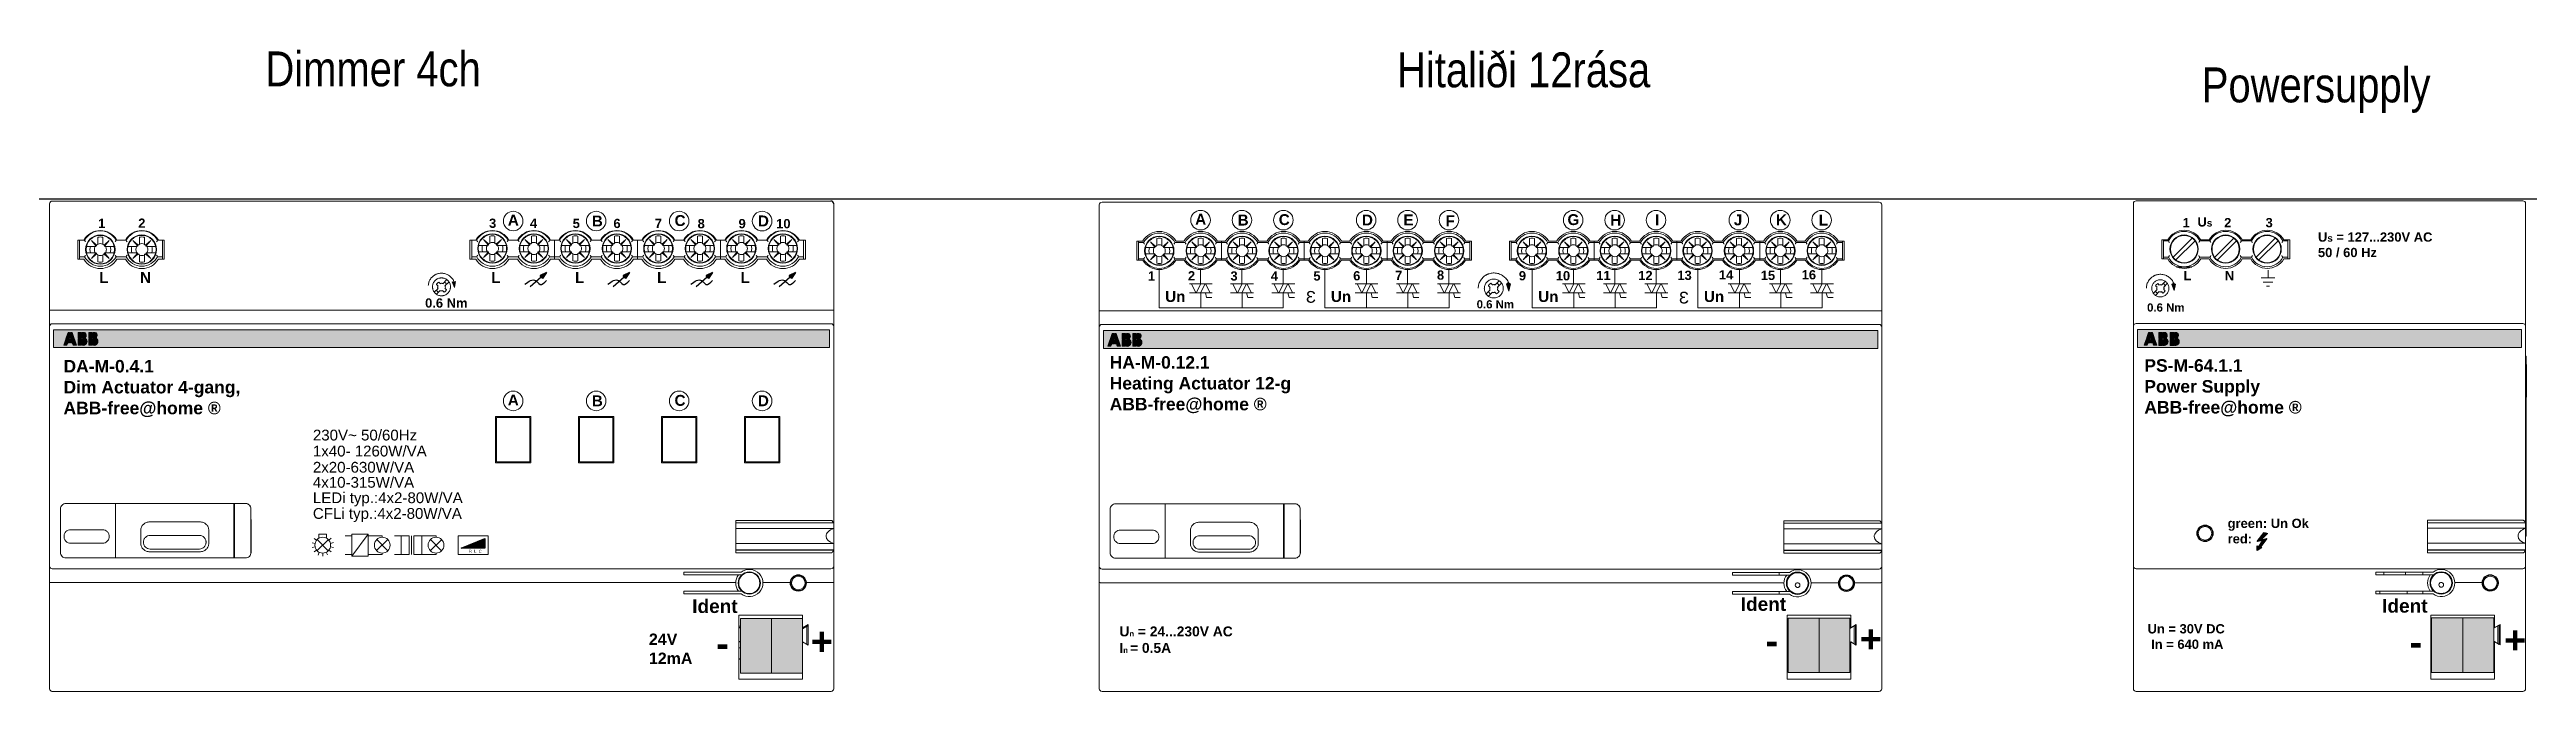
# Model space of a CAD drawing. Header units: millimetres. Extents: x -242231 to 419123, y -2399 to 525285.
# Drawn here: x -22441 to -16659, y 63654 to 65151 of the extents above; entities that cross this region are included whole.
import ezdxf

# ---------------------------------------------------------------- set-up
doc = ezdxf.new("R2010")
doc.units = ezdxf.units.MM
doc.layers.add('F-Einlinumynd', color=254, linetype='Continuous')
doc.layers.add('R-lagnir', color=7, linetype='Continuous', lineweight=25)
doc.styles.add('Greinamerkingar', font='ARIALN.TTF')
doc.styles.get("Standard").update_dxf_attribs({"font": 'arial.ttf'})
pattern_1 = [(0, (0, 0), (0, 6.985), [5.08, -1.905]), (90, (0, 0), (-6.985, 4e-16), [5.08, -1.905])]

msp = doc.modelspace()

# ---------------------------------------------------------------- texts
at = {"layer": 'F-Einlinumynd', "style": 'Greinamerkingar'}
for s, p in [('Dimmer 4ch ', (-21936.64, 65065.634)), ('Hitaliði 12rása', (-19295.01, 65063.398)), ('Powersupply', (-17416.576, 65028.196))]:
    msp.add_text(s, height=81.42816, dxfattribs=at).set_placement(p)

# ---------------------------------------------------------------- blocks, each defined once
blk = doc.blocks.new('ABB f@h DA-N-0.4.1 Töfludimmer')
at = {"lineweight": 0}
h = blk.add_hatch(color=256, dxfattribs=at)
h.dxf.hatch_style = 1
h.paths.add_polyline_path([(74.36, 46.65), (74.58, 47.72), (74.29, 47.58), (73.96, 47.67)])
h = blk.add_hatch(color=256)
h.dxf.hatch_style = 1
h.paths.add_polyline_path([(91.26, 49.41), (90.08, 48.82), (90.31, 48.56), (90.53, 48.3)])
h = blk.add_hatch(color=256)
h.dxf.hatch_style = 1
h.paths.add_polyline_path([(106.5, 49.41), (105.32, 48.82), (105.55, 48.56), (105.77, 48.3)])
h = blk.add_hatch(color=256)
h.dxf.hatch_style = 1
h.paths.add_polyline_path([(121.74, 49.41), (120.56, 48.82), (120.79, 48.56), (121.01, 48.3)])
h = blk.add_hatch(color=256)
h.dxf.hatch_style = 1
h.paths.add_polyline_path([(136.98, 49.41), (135.8, 48.82), (136.03, 48.56), (136.25, 48.3)])
h = blk.add_hatch(color=1)
h.dxf.hatch_style = 1
h.paths.add_polyline_path([(143.25, 35.6), (143.25, 38.9), (0.75, 38.9), (0.75, 35.6)])
h = blk.add_hatch(color=256)
h.dxf.hatch_style = 1
h.paths.add_polyline_path([(3.02, 37.3), (3.69, 37.3), (3.69, 38.4), (3.4, 38.4)])
h.paths.add_polyline_path([(3.85, 37.3), (4.52, 37.3), (4.14, 38.4), (3.85, 38.4)])
h.paths.add_polyline_path([(3.85, 37.14), (3.85, 36.51), (4.18, 36.51), (4.35, 36.05), (4.94, 36.05), (4.56, 37.14)])
h.paths.add_polyline_path([(3.69, 37.14), (2.98, 37.14), (2.61, 36.05), (3.19, 36.05), (3.36, 36.51), (3.69, 36.51)])
h = blk.add_hatch(color=256)
h.dxf.hatch_style = 1
h.paths.add_polyline_path([(5.87, 37.3), (5.87, 38.4), (5.23, 38.4), (5.23, 37.3)])
h.paths.add_polyline_path([(6.03, 37.3), (6.67, 37.3, 0.073983), (6.47, 37.44, 0.788319), (6.24, 38.41), (6.02, 38.41)])
h.paths.add_polyline_path([(6.03, 36.04, 0.670092), (6.77, 37.14), (6.03, 37.14)])
h.paths.add_polyline_path([(5.87, 37.14), (5.23, 37.14), (5.23, 36.04), (5.87, 36.04)])
h = blk.add_hatch(color=256)
h.dxf.hatch_style = 1
h.paths.add_polyline_path([(7.21, 37.3), (7.85, 37.3), (7.85, 38.4), (7.21, 38.4)])
h.paths.add_polyline_path([(8.01, 37.3), (8.66, 37.3, 0.073983), (8.46, 37.44, 0.788319), (8.23, 38.41), (8.01, 38.41)])
h.paths.add_polyline_path([(8.01, 36.04, 0.670092), (8.76, 37.14), (8.01, 37.14)])
h.paths.add_polyline_path([(7.86, 37.14), (7.22, 37.14), (7.22, 36.04), (7.86, 36.04)])
h = blk.add_hatch()
h.set_pattern_fill('ANGLE', color=256)
h.set_pattern_definition(pattern_1)
edge = h.paths.add_edge_path()
edge.add_spline(control_points=[(20.81, 26.71), (20.81, 26.8), (20.79, 26.96), (20.66, 27.17), (20.45, 27.28), (20.29, 27.3), (20.2, 27.3)], knot_values=[0, 0, 0, 0, 0.271246, 0.50095, 0.732062, 1, 1, 1, 1], degree=3, periodic=0)
edge.add_spline(control_points=[(20.2, 27.3), (20.09, 27.3), (19.89, 27.25), (19.73, 27.11), (19.68, 27.03)], knot_values=[0, 0, 0, 0, 0.526706, 1, 1, 1, 1], degree=3, periodic=0)
edge.add_line((19.68, 27.03), (19.68, 27.03))
edge.add_line((19.68, 27.03), (19.68, 27.91))
edge.add_line((19.68, 27.91), (19.3, 27.91))
edge.add_line((19.3, 27.91), (19.3, 25.53))
edge.add_line((19.3, 25.53), (19.68, 25.53))
edge.add_line((19.68, 25.53), (19.68, 26.55))
edge.add_spline(control_points=[(19.68, 26.55), (19.68, 26.66), (19.73, 26.84), (19.92, 26.98), (20.04, 27), (20.09, 27)], knot_values=[0, 0, 0, 0, 0.502289, 0.741943, 1, 1, 1, 1], degree=3, periodic=0)
edge.add_spline(control_points=[(20.09, 27), (20.14, 27), (20.24, 26.99), (20.36, 26.91), (20.42, 26.78), (20.43, 26.67), (20.43, 26.61)], knot_values=[0, 0, 0, 0, 0.25411, 0.466646, 0.698503, 1, 1, 1, 1], degree=3, periodic=0)
edge.add_line((20.43, 26.61), (20.43, 25.53))
edge.add_line((20.43, 25.53), (20.81, 25.53))
edge.add_line((20.81, 25.53), (20.81, 26.71))
h = blk.add_hatch()
h.set_pattern_fill('ANGLE', color=256)
h.set_pattern_definition(pattern_1)
edge = h.paths.add_edge_path()
edge.add_spline(control_points=[(21.23, 26.39), (21.23, 26.36), (21.23, 26.3), (21.25, 26.17), (21.28, 26.03), (21.35, 25.87), (21.45, 25.73), (21.58, 25.62), (21.71, 25.56), (21.82, 25.52), (21.91, 25.5), (21.98, 25.49), (22.05, 25.48), (22.1, 25.48), (22.15, 25.48), (22.22, 25.49), (22.29, 25.5), (22.38, 25.52), (22.49, 25.56), (22.62, 25.62), (22.75, 25.73), (22.85, 25.87), (22.92, 26.03), (22.95, 26.17), (22.96, 26.28), (22.97, 26.33), (22.97, 26.34)], knot_values=[0, 0, 0, 0, 0.035059, 0.068948, 0.133569, 0.194913, 0.254295, 0.313369, 0.374076, 0.405736, 0.438586, 0.472884, 0.490657, 0.508884, 0.527098, 0.544858, 0.579128, 0.611951, 0.643584, 0.704244, 0.763281, 0.822637, 0.883966, 0.948582, 0.982471, 1, 1, 1, 1], degree=3, periodic=0)
edge.add_spline(control_points=[(22.97, 26.34), (22.97, 26.36), (22.97, 26.41), (22.97, 26.49), (22.95, 26.61), (22.92, 26.76), (22.84, 26.91), (22.75, 27.05), (22.62, 27.16), (22.49, 27.23), (22.38, 27.26), (22.29, 27.29), (22.22, 27.3), (22.15, 27.3), (22.1, 27.3), (22.05, 27.3), (21.98, 27.3), (21.91, 27.29), (21.82, 27.26), (21.71, 27.23), (21.58, 27.16), (21.45, 27.05), (21.35, 26.91), (21.28, 26.76), (21.25, 26.61), (21.23, 26.49), (21.23, 26.43), (21.23, 26.39)], knot_values=[0, 0, 0, 0, 0.016995, 0.050521, 0.082994, 0.145096, 0.204262, 0.261694, 0.318921, 0.37776, 0.408442, 0.440274, 0.473503, 0.490723, 0.508382, 0.526054, 0.543286, 0.576542, 0.6084, 0.639108, 0.697993, 0.755257, 0.812713, 0.871893, 0.934001, 0.966475, 1, 1, 1, 1], degree=3, periodic=0)
edge = h.paths.add_edge_path(flags=16)
edge.add_spline(control_points=[(22.59, 26.39), (22.59, 26.32), (22.57, 26.17), (22.5, 26), (22.41, 25.89), (22.32, 25.83), (22.24, 25.8), (22.16, 25.78), (22.1, 25.78), (22.04, 25.78), (21.96, 25.8), (21.88, 25.83), (21.79, 25.89), (21.72, 25.97), (21.67, 26.07), (21.63, 26.2), (21.61, 26.3), (21.61, 26.37)], knot_values=[0, 0, 0, 0, 0.130106, 0.255001, 0.315381, 0.37574, 0.43868, 0.472288, 0.507946, 0.543593, 0.57719, 0.640111, 0.700454, 0.760823, 0.822608, 0.886159, 1, 1, 1, 1], degree=3, periodic=0)
edge.add_spline(control_points=[(21.61, 26.37), (21.61, 26.37), (21.61, 26.46), (21.63, 26.61), (21.7, 26.78), (21.79, 26.89), (21.88, 26.95), (21.96, 26.98), (22.04, 27), (22.1, 27), (22.16, 27), (22.24, 26.98), (22.32, 26.95), (22.41, 26.89), (22.5, 26.78), (22.57, 26.61), (22.59, 26.47), (22.59, 26.39)], knot_values=[0, 0, 0, 0, 0.015847, 0.141109, 0.261896, 0.320478, 0.379151, 0.440417, 0.47315, 0.507884, 0.542629, 0.575372, 0.636658, 0.695346, 0.753939, 0.874736, 1, 1, 1, 1], degree=3, periodic=0)
h = blk.add_hatch()
h.set_pattern_fill('ANGLE', color=256)
h.set_pattern_definition(pattern_1)
edge = h.paths.add_edge_path()
edge.add_spline(control_points=[(25.88, 26.72), (25.88, 26.81), (25.87, 26.97), (25.75, 27.18), (25.54, 27.29), (25.39, 27.3), (25.31, 27.3)], knot_values=[0, 0, 0, 0, 0.288601, 0.515852, 0.737761, 1, 1, 1, 1], degree=3, periodic=0)
edge.add_spline(control_points=[(25.31, 27.3), (25.2, 27.3), (24.98, 27.26), (24.83, 27.1), (24.77, 27.01)], knot_values=[0, 0, 0, 0, 0.514376, 1, 1, 1, 1], degree=3, periodic=0)
edge.add_spline(control_points=[(24.77, 27.01), (24.75, 27.06), (24.7, 27.15), (24.54, 27.27), (24.39, 27.3), (24.29, 27.3)], knot_values=[0, 0, 0, 0, 0.252778, 0.49557, 1, 1, 1, 1], degree=3, periodic=0)
edge.add_spline(control_points=[(24.29, 27.3), (24.17, 27.3), (23.95, 27.26), (23.81, 27.09), (23.76, 27.01)], knot_values=[0, 0, 0, 0, 0.533732, 1, 1, 1, 1], degree=3, periodic=0)
edge.add_line((23.76, 27.01), (23.75, 27.01))
edge.add_line((23.75, 27.01), (23.75, 27.25))
edge.add_line((23.75, 27.25), (23.39, 27.25))
edge.add_line((23.39, 27.25), (23.39, 25.53))
edge.add_line((23.39, 25.53), (23.77, 25.53))
edge.add_line((23.77, 25.53), (23.77, 26.55))
edge.add_spline(control_points=[(23.77, 26.55), (23.77, 26.62), (23.78, 26.74), (23.87, 26.89), (23.99, 26.98), (24.09, 27), (24.14, 27)], knot_values=[0, 0, 0, 0, 0.296143, 0.547797, 0.776689, 1, 1, 1, 1], degree=3, periodic=0)
edge.add_spline(control_points=[(24.14, 27), (24.19, 27), (24.28, 26.99), (24.39, 26.91), (24.44, 26.78), (24.45, 26.69), (24.45, 26.64)], knot_values=[0, 0, 0, 0, 0.267874, 0.480514, 0.708588, 1, 1, 1, 1], degree=3, periodic=0)
edge.add_line((24.45, 26.64), (24.45, 25.53))
edge.add_line((24.45, 25.53), (24.82, 25.53))
edge.add_line((24.82, 25.53), (24.82, 26.54))
edge.add_spline(control_points=[(24.82, 26.54), (24.82, 26.61), (24.83, 26.72), (24.9, 26.88), (25.03, 26.99), (25.14, 27), (25.19, 27)], knot_values=[0, 0, 0, 0, 0.294337, 0.531785, 0.748478, 1, 1, 1, 1], degree=3, periodic=0)
edge.add_spline(control_points=[(25.19, 27), (25.25, 27), (25.34, 26.99), (25.42, 26.93), (25.48, 26.85), (25.5, 26.71), (25.5, 26.6), (25.5, 26.54)], knot_values=[0, 0, 0, 0, 0.271474, 0.376211, 0.478015, 0.709759, 1, 1, 1, 1], degree=3, periodic=0)
edge.add_line((25.5, 26.54), (25.5, 25.53))
edge.add_line((25.5, 25.53), (25.88, 25.53))
edge.add_line((25.88, 25.53), (25.88, 26.72))
h = blk.add_hatch()
h.set_pattern_fill('ANGLE', color=256)
h.set_pattern_definition(pattern_1)
edge = h.paths.add_edge_path()
edge.add_spline(control_points=[(27.14, 25.48), (27.32, 25.48), (27.59, 25.55), (27.84, 25.81), (27.9, 25.98), (27.92, 26.07)], knot_values=[0, 0, 0, 0, 0.497808, 0.741316, 1, 1, 1, 1], degree=3, periodic=0)
edge.add_line((27.92, 26.07), (27.56, 26.07))
edge.add_spline(control_points=[(27.56, 26.07), (27.53, 25.99), (27.43, 25.82), (27.24, 25.78), (27.14, 25.78)], knot_values=[0, 0, 0, 0, 0.485794, 1, 1, 1, 1], degree=3, periodic=0)
edge.add_spline(control_points=[(27.14, 25.78), (27.07, 25.78), (26.94, 25.8), (26.73, 25.97), (26.68, 26.17), (26.68, 26.29)], knot_values=[0, 0, 0, 0, 0.273699, 0.511963, 1, 1, 1, 1], degree=3, periodic=0)
edge.add_line((26.68, 26.29), (27.95, 26.29))
edge.add_arc((26.92, 26.42), 1.03, 353.0455, 359.3581)
edge.add_spline(control_points=[(27.95, 26.41), (27.96, 26.49), (27.94, 26.64), (27.87, 26.84), (27.77, 26.99), (27.65, 27.12), (27.5, 27.22), (27.36, 27.28), (27.23, 27.3), (27.14, 27.3), (27.04, 27.3), (26.92, 27.28), (26.79, 27.23), (26.64, 27.15), (26.48, 26.99), (26.34, 26.74), (26.3, 26.51), (26.3, 26.39)], knot_values=[0, 0, 0, 0, 0.096645, 0.163179, 0.228357, 0.292819, 0.357663, 0.424596, 0.459616, 0.496079, 0.530485, 0.563539, 0.626622, 0.687481, 0.747755, 0.870285, 1, 1, 1, 1], degree=3, periodic=0)
edge.add_spline(control_points=[(26.3, 26.39), (26.3, 26.27), (26.33, 26.03), (26.5, 25.72), (26.79, 25.52), (27.02, 25.48), (27.14, 25.48)], knot_values=[0, 0, 0, 0, 0.266921, 0.504066, 0.736644, 1, 1, 1, 1], degree=3, periodic=0)
edge = h.paths.add_edge_path(flags=16)
edge.add_line((27.57, 26.54), (26.68, 26.54))
edge.add_spline(control_points=[(26.68, 26.54), (26.68, 26.6), (26.71, 26.72), (26.79, 26.85), (26.88, 26.93), (26.95, 26.97), (27.02, 26.99), (27.09, 27), (27.13, 27), (27.18, 27), (27.24, 26.99), (27.31, 26.97), (27.38, 26.92), (27.46, 26.84), (27.54, 26.72), (27.56, 26.6), (27.57, 26.54)], knot_values=[0, 0, 0, 0, 0.13056, 0.253137, 0.313775, 0.375241, 0.438914, 0.472112, 0.506473, 0.540309, 0.572753, 0.634618, 0.6944, 0.753769, 0.874463, 1, 1, 1, 1], degree=3, periodic=0)
h = blk.add_hatch()
h.set_pattern_fill('ANGLE', color=256)
h.set_pattern_definition(pattern_1)
edge = h.paths.add_edge_path()
edge.add_line((28.99, 27.34), (29.06, 27.34))
edge.add_spline(control_points=[(29.06, 27.34), (29.09, 27.34), (29.12, 27.33), (29.15, 27.32), (29.15, 27.31)], knot_values=[0, 0, 0, 0, 0.786309, 1, 1, 1, 1], degree=3, periodic=0)
edge.add_spline(control_points=[(29.15, 27.31), (29.17, 27.3), (29.22, 27.24), (29.25, 27.19), (29.27, 27.15)], knot_values=[0, 0, 0, 0, 0.382408, 1, 1, 1, 1], degree=3, periodic=0)
edge.add_line((29.27, 27.15), (29.34, 27.04))
edge.add_line((29.34, 27.04), (29.48, 27.04))
edge.add_line((29.48, 27.04), (29.39, 27.18))
edge.add_spline(control_points=[(29.39, 27.18), (29.36, 27.22), (29.33, 27.27), (29.29, 27.31), (29.28, 27.32)], knot_values=[0, 0, 0, 0, 0.810026, 1, 1, 1, 1], degree=3, periodic=0)
edge.add_spline(control_points=[(29.28, 27.32), (29.27, 27.33), (29.25, 27.34), (29.23, 27.35), (29.22, 27.35)], knot_values=[0, 0, 0, 0, 0.723484, 1, 1, 1, 1], degree=3, periodic=0)
edge.add_spline(control_points=[(29.22, 27.35), (29.24, 27.36), (29.29, 27.36), (29.34, 27.39), (29.37, 27.42)], knot_values=[0, 0, 0, 0, 0.270707, 1, 1, 1, 1], degree=3, periodic=0)
edge.add_spline(control_points=[(29.37, 27.42), (29.38, 27.43), (29.41, 27.47), (29.43, 27.52), (29.43, 27.55)], knot_values=[0, 0, 0, 0, 0.260337, 1, 1, 1, 1], degree=3, periodic=0)
edge.add_spline(control_points=[(29.43, 27.55), (29.43, 27.57), (29.42, 27.6), (29.41, 27.63), (29.39, 27.66), (29.38, 27.68), (29.35, 27.71), (29.32, 27.72), (29.3, 27.73)], knot_values=[0, 0, 0, 0, 0.240782, 0.363817, 0.492061, 0.620961, 0.746422, 1, 1, 1, 1], degree=3, periodic=0)
edge.add_spline(control_points=[(29.3, 27.73), (29.27, 27.74), (29.2, 27.75), (29.14, 27.75), (29.12, 27.75)], knot_values=[0, 0, 0, 0, 0.680493, 1, 1, 1, 1], degree=3, periodic=0)
edge.add_line((29.12, 27.75), (28.88, 27.75))
edge.add_line((28.88, 27.75), (28.88, 27.04))
edge.add_line((28.88, 27.04), (28.99, 27.04))
edge.add_line((28.99, 27.04), (28.99, 27.34))
edge = h.paths.add_edge_path(flags=16)
edge.add_line((28.99, 27.44), (28.99, 27.65))
edge.add_line((28.99, 27.65), (29.12, 27.65))
edge.add_spline(control_points=[(29.12, 27.65), (29.16, 27.65), (29.2, 27.65), (29.23, 27.64), (29.24, 27.64)], knot_values=[0, 0, 0, 0, 0.830607, 1, 1, 1, 1], degree=3, periodic=0)
edge.add_spline(control_points=[(29.24, 27.64), (29.26, 27.63), (29.29, 27.61), (29.31, 27.56), (29.31, 27.55)], knot_values=[0, 0, 0, 0, 0.507264, 1, 1, 1, 1], degree=3, periodic=0)
edge.add_spline(control_points=[(29.31, 27.55), (29.31, 27.54), (29.3, 27.51), (29.29, 27.48), (29.27, 27.47)], knot_values=[0, 0, 0, 0, 0.265225, 1, 1, 1, 1], degree=3, periodic=0)
edge.add_spline(control_points=[(29.27, 27.47), (29.25, 27.45), (29.21, 27.44), (29.16, 27.44), (29.13, 27.44)], knot_values=[0, 0, 0, 0, 0.402948, 1, 1, 1, 1], degree=3, periodic=0)
edge.add_line((29.13, 27.44), (28.99, 27.44))
at = {"linetype": 'Continuous'}
h = blk.add_hatch(color=7, dxfattribs=at)
h.dxf.hatch_style = 1
h.paths.add_polyline_path([(79.95, -1.19), (79.95, 0.56), (75.57, -1.19)])
at = {"true_color": 0x000000}
h = blk.add_hatch(color=18, dxfattribs=at)
h.dxf.hatch_style = 1
h.paths.add_polyline_path([(132.6, -14.12), (126.9, -14.12), (126.9, -24.12), (132.6, -24.12)])
h = blk.add_hatch(color=1)
h.dxf.hatch_style = 1
h.paths.add_polyline_path([(138.3, -14.12), (132.6, -14.12), (132.6, -24.12), (138.3, -24.12)])
at = {"color": 7, "linetype": 'Continuous', "lineweight": 0}
for p, q in [((0, -27), (0, 62)), ((0.5, 62.5), (143.5, 62.5)), ((144, 62), (144, 3.44)), ((5.2, 55.35), (5.2, 51.85)), ((6.3, 55.35), (5.2, 55.35)), ((5.52, 51.85), (5.52, 55.35)), ((5.52, 55.3), (6.45, 55.3)), ((8.52, 54.28), (7.69, 55.24)), ((7.69, 55.24), (8.58, 54.46)), ((8.87, 55.87), (8.87, 54.62)), ((9.79, 54.62), (9.79, 55.87)), ((10.08, 54.47), (10.97, 55.24)), ((10.97, 55.24), (10.14, 54.28)), ((14.07, 55.3), (12.21, 55.3)), ((13.92, 55.35), (12.36, 55.35)), ((16.14, 54.28), (15.31, 55.24)), ((15.31, 55.24), (16.2, 54.46)), ((16.49, 55.87), (16.49, 54.62)), ((17.41, 54.62), (17.41, 55.87)), ((17.7, 54.47), (18.59, 55.24)), ((18.59, 55.24), (17.76, 54.28)), ((19.83, 55.3), (20.76, 55.3)), ((21.08, 55.35), (19.98, 55.35)), ((20.76, 51.85), (20.76, 55.35)), ((21.08, 55.35), (21.08, 51.85)), ((77.2, 55.35), (77.2, 51.85)), ((78.3, 55.35), (77.2, 55.35)), ((77.52, 51.85), (77.52, 55.35)), ((77.52, 55.3), (78.45, 55.3)), ((80.52, 54.48), (79.69, 55.44)), ((79.69, 55.44), (80.58, 54.66)), ((80.87, 56.07), (80.87, 54.82)), ((81.79, 54.82), (81.79, 56.07)), ((82.08, 54.67), (82.97, 55.44)), ((82.97, 55.44), (82.14, 54.48)), ((86.07, 55.3), (84.21, 55.3)), ((85.92, 55.35), (84.36, 55.35)), ((88.14, 54.48), (87.31, 55.44)), ((87.31, 55.44), (88.2, 54.66)), ((88.49, 56.07), (88.49, 54.82)), ((89.41, 54.82), (89.41, 56.07)), ((89.7, 54.67), (90.59, 55.44)), ((90.59, 55.44), (89.76, 54.48)), ((91.83, 55.3), (93.69, 55.3)), ((93.54, 55.35), (91.98, 55.35)), ((92.76, 51.85), (92.76, 55.35)), ((95.76, 54.48), (94.93, 55.44)), ((94.93, 55.44), (95.82, 54.66)), ((96.11, 56.07), (96.11, 54.82)), ((97.03, 54.82), (97.03, 56.07)), ((97.32, 54.67), (98.21, 55.44)), ((98.21, 55.44), (97.38, 54.48)), ((101.31, 55.3), (99.45, 55.3)), ((101.16, 55.35), (99.6, 55.35)), ((103.38, 54.48), (102.55, 55.44)), ((102.55, 55.44), (103.44, 54.66)), ((103.73, 56.07), (103.73, 54.82)), ((104.65, 54.82), (104.65, 56.07)), ((104.94, 54.67), (105.83, 55.44)), ((105.83, 55.44), (105, 54.48)), ((107.07, 55.3), (108.93, 55.3)), ((108.78, 55.35), (107.22, 55.35)), ((108, 51.85), (108, 55.35)), ((111, 54.48), (110.17, 55.44)), ((110.17, 55.44), (111.06, 54.66)), ((111.35, 56.07), (111.35, 54.82)), ((112.27, 54.82), (112.27, 56.07)), ((112.56, 54.67), (113.45, 55.44)), ((113.45, 55.44), (112.62, 54.48)), ((116.55, 55.3), (114.69, 55.3)), ((116.4, 55.35), (114.84, 55.35)), ((118.62, 54.48), (117.79, 55.44)), ((117.79, 55.44), (118.68, 54.66)), ((118.97, 56.07), (118.97, 54.82)), ((119.89, 54.82), (119.89, 56.07)), ((120.18, 54.67), (121.07, 55.44)), ((121.07, 55.44), (120.24, 54.48)), ((122.31, 55.3), (124.17, 55.3)), ((124.02, 55.35), (122.46, 55.35)), ((123.24, 51.85), (123.24, 55.35)), ((126.24, 54.48), (125.41, 55.44)), ((125.41, 55.44), (126.3, 54.66)), ((126.59, 56.07), (126.59, 54.82)), ((127.51, 54.82), (127.51, 56.07)), ((127.8, 54.67), (128.69, 55.44)), ((128.69, 55.44), (127.86, 54.48)), ((131.79, 55.3), (129.93, 55.3)), ((131.64, 55.35), (130.08, 55.35)), ((133.86, 54.48), (133.03, 55.44)), ((133.03, 55.44), (133.92, 54.66)), ((134.21, 56.07), (134.21, 54.82)), ((135.13, 54.82), (135.13, 56.07)), ((135.42, 54.67), (136.31, 55.44)), ((136.31, 55.44), (135.48, 54.48)), ((138.48, 55.3), (137.55, 55.3)), ((138.8, 55.35), (137.7, 55.35)), ((138.48, 51.85), (138.48, 55.35)), ((138.8, 51.85), (138.8, 55.35)), ((5.2, 51.85), (6.3, 51.85)), ((6.45, 52.3), (5.52, 52.3)), ((8.43, 54.19), (6.79, 54.19)), ((6.79, 53.01), (8.43, 53.01)), ((7.69, 51.96), (8.52, 52.92)), ((8.58, 52.74), (7.69, 51.96)), ((8.61, 54.38), (8.52, 54.28)), ((8.52, 52.92), (8.61, 52.82)), ((8.87, 52.58), (8.87, 51.33)), ((9.79, 52.57), (9.79, 51.33)), ((10.04, 52.81), (10.14, 52.92)), ((10.14, 54.28), (10.05, 54.38)), ((10.97, 51.96), (10.06, 52.75)), ((10.14, 52.92), (10.97, 51.96)), ((10.22, 53.01), (11.87, 53.01)), ((11.87, 54.19), (10.23, 54.19)), ((14.07, 52.3), (12.21, 52.3)), ((12.36, 51.85), (13.92, 51.85)), ((16.05, 54.19), (14.41, 54.19)), ((14.41, 53.01), (16.05, 53.01)), ((15.31, 51.96), (16.14, 52.92)), ((16.2, 52.74), (15.31, 51.96)), ((16.23, 54.38), (16.14, 54.28)), ((16.14, 52.92), (16.23, 52.82)), ((16.49, 52.58), (16.49, 51.33)), ((17.41, 52.57), (17.41, 51.33)), ((17.66, 52.81), (17.76, 52.92)), ((17.76, 54.28), (17.67, 54.38)), ((18.59, 51.96), (17.68, 52.75)), ((17.76, 52.92), (18.59, 51.96)), ((17.84, 53.01), (19.49, 53.01)), ((19.49, 54.19), (17.85, 54.19)), ((20.76, 52.3), (19.83, 52.3)), ((19.98, 51.85), (21.08, 51.85)), ((77.2, 51.85), (78.3, 51.85)), ((78.45, 52.3), (77.52, 52.3)), ((80.43, 54.38), (78.79, 54.38)), ((78.79, 53.21), (80.43, 53.21)), ((79.69, 52.16), (80.52, 53.12)), ((80.58, 52.94), (79.69, 52.16)), ((80.61, 54.58), (80.52, 54.48)), ((80.52, 53.12), (80.61, 53.02)), ((80.87, 52.78), (80.87, 51.53)), ((81.79, 52.77), (81.79, 51.53)), ((82.04, 53.01), (82.14, 53.12)), ((82.14, 54.48), (82.05, 54.58)), ((82.97, 52.16), (82.06, 52.95)), ((82.14, 53.12), (82.97, 52.16)), ((82.22, 53.21), (83.87, 53.21)), ((83.87, 54.38), (82.23, 54.38)), ((86.07, 52.3), (84.21, 52.3)), ((84.36, 51.85), (85.92, 51.85)), ((88.05, 54.38), (86.41, 54.38)), ((86.41, 53.21), (88.05, 53.21)), ((87.31, 52.16), (88.14, 53.12)), ((88.2, 52.94), (87.31, 52.16)), ((88.23, 54.58), (88.14, 54.48)), ((88.14, 53.12), (88.23, 53.02)), ((88.49, 52.78), (88.49, 51.53)), ((89.41, 52.77), (89.41, 51.53)), ((89.66, 53.01), (89.76, 53.12)), ((89.76, 54.48), (89.67, 54.58)), ((90.59, 52.16), (89.68, 52.95)), ((89.76, 53.12), (90.59, 52.16)), ((89.84, 53.21), (91.49, 53.21)), ((91.49, 54.38), (89.85, 54.38)), ((93.69, 52.3), (91.83, 52.3)), ((91.98, 51.85), (93.54, 51.85)), ((95.67, 54.38), (94.03, 54.38)), ((94.03, 53.21), (95.67, 53.21)), ((94.93, 52.16), (95.76, 53.12)), ((95.82, 52.94), (94.93, 52.16)), ((95.85, 54.58), (95.76, 54.48)), ((95.76, 53.12), (95.85, 53.02)), ((96.11, 52.78), (96.11, 51.53)), ((97.03, 52.77), (97.03, 51.53)), ((97.28, 53.01), (97.38, 53.12)), ((97.38, 54.48), (97.29, 54.58)), ((98.21, 52.16), (97.3, 52.95)), ((97.38, 53.12), (98.21, 52.16)), ((97.46, 53.21), (99.11, 53.21)), ((99.11, 54.38), (97.47, 54.38)), ((101.31, 52.3), (99.45, 52.3)), ((99.6, 51.85), (101.16, 51.85)), ((103.29, 54.38), (101.65, 54.38)), ((101.65, 53.21), (103.29, 53.21)), ((102.55, 52.16), (103.38, 53.12)), ((103.44, 52.94), (102.55, 52.16)), ((103.47, 54.58), (103.38, 54.48)), ((103.38, 53.12), (103.47, 53.02)), ((103.73, 52.78), (103.73, 51.53)), ((104.65, 52.77), (104.65, 51.53)), ((104.9, 53.01), (105, 53.12)), ((105, 54.48), (104.91, 54.58)), ((105.83, 52.16), (104.92, 52.95)), ((105, 53.12), (105.83, 52.16)), ((105.08, 53.21), (106.73, 53.21)), ((106.73, 54.38), (105.09, 54.38)), ((108.93, 52.3), (107.07, 52.3)), ((107.22, 51.85), (108.78, 51.85)), ((110.91, 54.38), (109.27, 54.38)), ((109.27, 53.21), (110.91, 53.21)), ((110.17, 52.16), (111, 53.12)), ((111.06, 52.94), (110.17, 52.16)), ((111.09, 54.58), (111, 54.48)), ((111, 53.12), (111.09, 53.02)), ((111.35, 52.78), (111.35, 51.53)), ((112.27, 52.77), (112.27, 51.53)), ((112.52, 53.01), (112.62, 53.12)), ((112.62, 54.48), (112.53, 54.58)), ((113.45, 52.16), (112.54, 52.95)), ((112.62, 53.12), (113.45, 52.16)), ((112.7, 53.21), (114.35, 53.21)), ((114.35, 54.38), (112.71, 54.38)), ((116.55, 52.3), (114.69, 52.3)), ((114.84, 51.85), (116.4, 51.85)), ((118.53, 54.38), (116.89, 54.38)), ((116.89, 53.21), (118.53, 53.21)), ((117.79, 52.16), (118.62, 53.12)), ((118.68, 52.94), (117.79, 52.16)), ((118.71, 54.58), (118.62, 54.48)), ((118.62, 53.12), (118.71, 53.02)), ((118.97, 52.78), (118.97, 51.53)), ((119.89, 52.77), (119.89, 51.53)), ((120.14, 53.01), (120.24, 53.12)), ((120.24, 54.48), (120.15, 54.58)), ((121.07, 52.16), (120.16, 52.95)), ((120.24, 53.12), (121.07, 52.16)), ((120.32, 53.21), (121.97, 53.21)), ((121.97, 54.38), (120.33, 54.38)), ((124.17, 52.3), (122.31, 52.3)), ((122.46, 51.85), (124.02, 51.85)), ((126.15, 54.38), (124.51, 54.38)), ((124.51, 53.21), (126.15, 53.21)), ((125.41, 52.16), (126.24, 53.12)), ((126.3, 52.94), (125.41, 52.16)), ((126.33, 54.58), (126.24, 54.48)), ((126.24, 53.12), (126.33, 53.02)), ((126.59, 52.78), (126.59, 51.53)), ((127.51, 52.77), (127.51, 51.53)), ((127.76, 53.01), (127.86, 53.12)), ((127.86, 54.48), (127.77, 54.58)), ((128.69, 52.16), (127.78, 52.95)), ((127.86, 53.12), (128.69, 52.16)), ((127.94, 53.21), (129.59, 53.21)), ((129.59, 54.38), (127.95, 54.38)), ((131.79, 52.3), (129.93, 52.3)), ((130.08, 51.85), (131.64, 51.85)), ((133.77, 54.38), (132.13, 54.38)), ((132.13, 53.21), (133.77, 53.21)), ((133.03, 52.16), (133.86, 53.12)), ((133.92, 52.94), (133.03, 52.16)), ((133.95, 54.58), (133.86, 54.48)), ((133.86, 53.12), (133.95, 53.02)), ((134.21, 52.78), (134.21, 51.53)), ((135.13, 52.77), (135.13, 51.53)), ((135.38, 53.01), (135.48, 53.12)), ((135.48, 54.48), (135.39, 54.58)), ((136.31, 52.16), (135.4, 52.95)), ((135.48, 53.12), (136.31, 52.16)), ((135.56, 53.21), (137.21, 53.21)), ((137.21, 54.38), (135.57, 54.38)), ((138.48, 52.3), (137.55, 52.3)), ((137.7, 51.85), (138.8, 51.85)), ((71.35, 46.48), (70.65, 45.81)), ((71.03, 46.17), (71.06, 46.12)), ((71.08, 47.27), (71.06, 47.2)), ((71.35, 46.91), (71.06, 47.2)), ((71.06, 46.12), (71.11, 46.05)), ((71.13, 47.31), (71.08, 47.27)), ((71.75, 46.07), (71.08, 45.4)), ((71.11, 46.05), (71.32, 45.83)), ((71.18, 47.39), (71.13, 47.31)), ((71.25, 47.43), (71.18, 47.39)), ((71.35, 47.53), (71.25, 47.43)), ((71.25, 46.69), (71.27, 46.72)), ((71.25, 46.69), (71.27, 46.67)), ((71.27, 46.41), (71.25, 46.38)), ((71.3, 46.93), (71.27, 46.98)), ((71.27, 46.72), (71.3, 46.76)), ((71.27, 46.67), (71.3, 46.62)), ((71.3, 46.45), (71.27, 46.41)), ((71.3, 46.88), (71.3, 46.93)), ((71.32, 46.84), (71.3, 46.88)), ((71.3, 46.79), (71.32, 46.84)), ((71.3, 46.76), (71.3, 46.79)), ((71.3, 46.62), (71.3, 46.45)), ((71.32, 45.83), (71.39, 45.81)), ((71.49, 47.63), (71.35, 47.53)), ((71.39, 45.81), (71.44, 45.76)), ((71.78, 47.34), (71.49, 47.63)), ((71.73, 46.02), (71.68, 46)), ((71.75, 47.39), (71.71, 47.41)), ((71.9, 46.02), (71.73, 46.02)), ((71.78, 47.36), (71.75, 47.39)), ((71.87, 47.36), (71.78, 47.36)), ((71.97, 47.41), (71.87, 47.36)), ((71.95, 46), (71.9, 46.02)), ((71.97, 45.97), (71.95, 46)), ((71.99, 47.43), (71.97, 47.41)), ((71.97, 45.97), (71.99, 46)), ((71.99, 47.43), (72.02, 47.41)), ((71.99, 46), (72.04, 46.02)), ((72.02, 47.41), (72.07, 47.39)), ((72.04, 46.02), (72.07, 46.02)), ((72.07, 47.39), (72.09, 47.36)), ((72.07, 46.02), (72.11, 46.05)), ((72.09, 47.36), (72.18, 47.36)), ((72.11, 46.05), (72.16, 46.05)), ((72.16, 46.05), (72.21, 46.02)), ((72.18, 47.36), (72.23, 47.39)), ((72.47, 45.78), (72.18, 46.07)), ((72.9, 48.03), (72.21, 47.34)), ((72.21, 46.02), (72.23, 46)), ((72.23, 47.39), (72.26, 47.41)), ((72.23, 46), (72.28, 45.97)), ((72.26, 47.41), (72.3, 47.43)), ((72.47, 45.78), (72.54, 45.83)), ((72.57, 47.6), (72.5, 47.63)), ((72.54, 45.83), (72.59, 45.86)), ((72.62, 47.55), (72.57, 47.6)), ((72.59, 45.86), (72.66, 45.9)), ((73.31, 47.63), (72.62, 46.93)), ((72.69, 47.51), (72.62, 47.55)), ((72.9, 46.21), (72.62, 46.5)), ((72.64, 46.91), (72.66, 46.96)), ((72.64, 46.81), (72.64, 46.91)), ((72.66, 46.79), (72.64, 46.81)), ((72.69, 46.69), (72.64, 46.6)), ((72.64, 46.6), (72.64, 46.5)), ((72.64, 46.5), (72.66, 46.48)), ((72.66, 46.96), (72.69, 46.98)), ((72.69, 46.74), (72.66, 46.79)), ((72.66, 46.48), (72.66, 46.43)), ((72.66, 46.43), (72.71, 46.41)), ((72.66, 45.9), (72.71, 45.97)), ((72.78, 47.41), (72.69, 47.51)), ((72.69, 46.98), (72.71, 47.03)), ((72.71, 46.72), (72.69, 46.74)), ((72.71, 46.72), (72.69, 46.69)), ((72.71, 45.97), (72.81, 46.07)), ((72.83, 47.34), (72.78, 47.41)), ((72.81, 46.07), (72.9, 46.21)), ((72.88, 47.29), (72.83, 47.34)), ((72.9, 47.22), (72.88, 47.29)), ((73.96, 47.67), (74.36, 46.65)), ((74.29, 47.58), (73.96, 47.67)), ((74.58, 47.72), (74.29, 47.58)), ((74.36, 46.65), (74.58, 47.72)), ((0.5, 42.5), (143.5, 42.5)), ((0.5, 40), (143.5, 40)), ((0.75, 38.9), (0.75, 35.6)), ((143.25, 38.9), (0.75, 38.9)), ((143.25, 35.6), (143.25, 38.9)), ((0.75, 35.6), (143.25, 35.6)), ((81.89, 22.95), (81.89, 14.45)), ((81.89, 22.95), (88.39, 22.95)), ((82.09, 22.77), (82.09, 14.63)), ((88.19, 22.77), (82.09, 22.77)), ((88.19, 14.63), (88.19, 22.77)), ((88.39, 22.95), (88.39, 14.45)), ((97.13, 22.95), (97.13, 14.45)), ((97.13, 22.95), (103.63, 22.95)), ((97.33, 22.77), (97.33, 14.63)), ((103.43, 22.77), (97.33, 22.77)), ((103.43, 14.63), (103.43, 22.77)), ((103.63, 22.95), (103.63, 14.45)), ((112.37, 22.95), (112.37, 14.45)), ((112.37, 22.95), (118.87, 22.95)), ((118.67, 22.77), (112.57, 22.77)), ((112.57, 22.77), (112.57, 14.63)), ((118.67, 14.63), (118.67, 22.77)), ((118.87, 22.95), (118.87, 14.45)), ((127.61, 22.95), (134.11, 22.95)), ((127.61, 22.95), (127.61, 14.45)), ((133.91, 22.77), (127.81, 22.77)), ((127.81, 22.77), (127.81, 14.63)), ((133.91, 14.63), (133.91, 22.77)), ((134.11, 22.95), (134.11, 14.45)), ((81.89, 14.45), (88.39, 14.45)), ((88.19, 14.63), (82.09, 14.63)), ((97.13, 14.45), (103.63, 14.45)), ((97.33, 14.63), (103.43, 14.63)), ((112.37, 14.45), (118.87, 14.45)), ((112.57, 14.63), (118.67, 14.63)), ((127.61, 14.45), (134.11, 14.45)), ((127.81, 14.63), (133.91, 14.63)), ((2, -2), (2, 6)), ((3, 7), (36.06, 7)), ((12.12, 7), (12.12, -3)), ((33.87, -3), (33.87, 7)), ((33.99, -3), (33.99, 7)), ((36.99, 6.07), (37, 2.1)), ((36.99, 6), (36.99, -2)), ((3.89, 2.19), (9.73, 2.19)), ((16.75, 2.06), (16.75, -0.3)), ((27.58, 3.63), (18.41, 3.63)), ((18.48, 1.14), (27.51, 1.14)), ((29.24, -0.3), (29.24, 2.06)), ((37, 2.1), (37, -2)), ((48.6, 0.59), (49.03, 0.25)), ((49.13, -1.66), (51.21, 0.36)), ((51.18, -1.69), (49.16, 0.39)), ((49.44, 1.35), (49.44, 0.6)), ((50.89, 1.35), (49.44, 1.35)), ((50.89, 1.35), (50.89, 0.61)), ((51.73, 0.61), (51.3, 0.26)), ((55.5, 1.08), (54.31, 1.08)), ((58.49, 1.35), (55.5, -2.65)), ((61.1, 1.08), (58.49, 1.08)), ((60.05, -1.66), (62.14, 0.36)), ((62.1, -1.69), (60.09, 0.39)), ((61.1, 0.8), (61.1, 1.08)), ((64.55, 1.08), (63.36, 1.08)), ((66.46, 1.08), (66.46, -2.38)), ((70.98, 1.08), (68.37, 1.08)), ((69.93, -1.66), (72.02, 0.36)), ((71.98, -1.69), (69.97, 0.39)), ((70.98, 0.8), (70.98, 1.08)), ((126, 3.9), (143.5, 3.9)), ((126, -2.08), (126, 3.9)), ((126, 3.42), (143.95, 3.42)), ((126, 2.42), (144, 2.42)), ((144, -1.52), (144, 3.44)), ((36, -3), (3, -3)), ((9.73, -0.31), (3.89, -0.31)), ((18.41, -1.87), (27.58, -1.87)), ((27.51, -1.36), (18.48, -1.36)), ((48.21, -0.21), (48.75, -0.33)), ((48.22, -1.1), (48.76, -0.98)), ((48.61, -1.9), (49.04, -1.56)), ((49.31, -2.46), (49.54, -1.96)), ((50.18, -2.65), (50.17, -2.1)), ((50.18, -2.65), (50.18, -2.1)), ((51.05, -2.45), (50.81, -1.95)), ((51.74, -1.89), (51.31, -1.55)), ((52.12, -0.19), (51.58, -0.32)), ((52.13, -1.09), (51.59, -0.97)), ((55.5, -2.38), (54.31, -2.38)), ((61.1, -2.38), (58.49, -2.38)), ((61.1, -2.1), (61.1, -2.38)), ((64.55, -2.38), (63.36, -2.38)), ((70.98, -2.38), (68.37, -2.38)), ((70.98, -2.1), (70.98, -2.38)), ((126, -0.33), (144, -0.33)), ((144, -1.52), (126, -1.52)), ((126, -1.56), (143.95, -1.56)), ((126, -2.08), (143.5, -2.08)), ((144, -27), (144, -1.52)), ((143.5, -5), (0.5, -5)), ((0.5, -7.5), (126, -7.5)), ((116.5, -5.6), (127, -5.6)), ((116.5, -6.1), (116.5, -5.6)), ((127.1, -6.1), (116.5, -6.1)), ((131, -7.5), (136, -7.5)), ((139, -7.5), (143.5, -7.5)), ((116.5, -9.1), (127.1, -9.1)), ((116.5, -9.6), (116.5, -9.1)), ((127, -9.6), (116.5, -9.6)), ((138.3, -13.5), (126.6, -13.5)), ((126.6, -13.5), (126.6, -25.25)), ((138.3, -25.25), (138.3, -13.5)), ((126.6, -15.5), (126.9, -15.5)), ((126.9, -15.73), (126.6, -15.9)), ((126.9, -14.12), (138.3, -14.12)), ((126.9, -14.12), (126.9, -24.12)), ((132.6, -14.12), (132.6, -24.12)), ((139.3, -15.22), (138.3, -15.8)), ((138.3, -16), (139.3, -15.42)), ((139.05, -18.83), (139.05, -15.57)), ((139.3, -18.98), (139.3, -15.22)), ((126.6, -18.3), (126.9, -18.47)), ((126.6, -19.5), (126.9, -19.5)), ((138.3, -18.4), (139.3, -18.98)), ((126.6, -25.25), (138.3, -25.25)), ((126.9, -24.12), (138.3, -24.12)), ((143.5, -27.5), (0.5, -27.5))]:
    blk.add_line(p, q, dxfattribs=at)
at = {"color": 7, "linetype": 'Continuous'}
for p, q in [((90.31, 48.56), (88.26, 46.79)), ((91.26, 49.41), (90.08, 48.82)), ((90.31, 48.56), (90.08, 48.82)), ((90.31, 48.56), (90.53, 48.3)), ((91.26, 49.41), (90.53, 48.3)), ((105.55, 48.56), (103.5, 46.79)), ((106.5, 49.41), (105.32, 48.82)), ((105.55, 48.56), (105.32, 48.82)), ((105.55, 48.56), (105.77, 48.3)), ((106.5, 49.41), (105.77, 48.3)), ((120.79, 48.56), (118.74, 46.79)), ((121.74, 49.41), (120.56, 48.82)), ((120.79, 48.56), (120.56, 48.82)), ((120.79, 48.56), (121.01, 48.3)), ((121.74, 49.41), (121.01, 48.3)), ((136.03, 48.56), (133.98, 46.79)), ((136.98, 49.41), (135.8, 48.82)), ((136.03, 48.56), (135.8, 48.82)), ((136.03, 48.56), (136.25, 48.3)), ((136.98, 49.41), (136.25, 48.3)), ((126.6, -21.5), (126.9, -21.5))]:
    blk.add_line(p, q, dxfattribs=at)
at = {"lineweight": 0}
for points in [[(2.98, 37.14), (3.69, 37.14), (3.69, 36.51), (3.36, 36.51), (3.19, 36.05), (2.61, 36.05), (2.98, 37.14)], [(3.69, 38.4), (3.69, 37.3), (3.02, 37.3), (3.4, 38.4), (3.69, 38.4)], [(3.85, 38.4), (4.14, 38.4), (4.52, 37.3), (3.85, 37.3), (3.85, 38.4)], [(3.85, 37.14), (4.56, 37.14), (4.94, 36.05), (4.35, 36.05), (4.18, 36.51), (3.85, 36.51), (3.85, 37.14)], [(6.25, 38.41), (6.02, 38.41), (6.03, 37.3), (6.67, 37.3)], [(6.78, 37.14), (6.03, 37.14), (6.03, 36.04)], [(8.23, 38.41), (8.01, 38.41), (8.01, 37.3), (8.66, 37.3)], [(8.76, 37.14), (8.01, 37.14), (8.01, 36.04)]]:
    blk.add_lwpolyline(points, dxfattribs=at)
for points in [[(5.23, 38.4), (5.87, 38.4), (5.87, 37.3), (5.23, 37.3)], [(5.23, 37.14), (5.87, 37.14), (5.87, 36.04), (5.23, 36.04)], [(7.21, 38.4), (7.85, 38.4), (7.85, 37.3), (7.21, 37.3)], [(7.22, 37.14), (7.86, 37.14), (7.86, 36.04), (7.22, 36.04)]]:
    blk.add_lwpolyline(points, close=True, dxfattribs=at)
at = {"color": 7, "linetype": 'Continuous', "lineweight": 0}
for points in [[(55.5, 1.35), (58.49, 1.35), (58.49, -2.65), (55.5, -2.65)], [(64.55, 1.08), (66.05, 1.08), (66.05, -2.38), (64.55, -2.38)], [(66.87, 1.08), (68.37, 1.08), (68.37, -2.38), (66.87, -2.38)], [(75.04, 1.08), (80.56, 1.08), (80.56, -2.38), (75.04, -2.38)]]:
    blk.add_lwpolyline(points, close=True, dxfattribs=at)
at = {"color": 7, "linetype": 'Continuous'}
blk.add_lwpolyline([(79.95, 0.56), (79.95, -1.19), (75.57, -1.19), (79.95, 0.56)], dxfattribs=at)
at = {"lineweight": 0}
for centre, radius in [((85.14, 58.84), 1.8), ((100.38, 58.84), 1.8), ((115.62, 58.84), 1.8), ((130.86, 58.83), 1.8), ((9.33, 53.6), 2.7), ((9.33, 53.6), 2.61), ((16.95, 53.6), 2.7), ((16.95, 53.6), 2.61), ((81.33, 53.8), 2.7), ((81.33, 53.8), 2.61), ((88.95, 53.8), 2.7), ((88.95, 53.8), 2.61), ((96.57, 53.8), 2.7), ((96.57, 53.8), 2.61), ((104.19, 53.8), 2.7), ((104.19, 53.8), 2.61), ((111.81, 53.8), 2.7), ((111.81, 53.8), 2.61), ((119.43, 53.8), 2.7), ((119.43, 53.8), 2.61), ((127.05, 53.8), 2.7), ((127.05, 53.8), 2.61), ((134.67, 53.8), 2.7), ((134.67, 53.8), 2.61), ((85.14, 25.82), 1.8), ((100.38, 25.82), 1.8), ((115.62, 25.82), 1.8), ((130.86, 25.82), 1.8)]:
    blk.add_circle(centre, radius, dxfattribs=at)
at = {"color": 7, "linetype": 'Continuous', "lineweight": 0}
for centre, radius in [((50.17, -0.65), 1.45), ((61.1, -0.65), 1.45), ((70.98, -0.65), 1.45), ((128.5, -7.6), 2.05), ((128.5, -7.6), 1.94), ((137.5, -7.6), 1.45), ((137.5, -7.6), 1.4), ((137.5, -7.6), 1.25)]:
    blk.add_circle(centre, radius, dxfattribs=at)
for centre, radius, start, end in [((0.5, 62), 0.5, 90, 180), ((0.5, 62), 0.5, 173.3255, 180), ((9.33, 53.6), 3.5, 30, 150), ((9.33, 53.8), 3.25, 27.4864, 152.5136), ((16.6, 61.46), 11.88, 211.2527, 212.9606), ((8.69, 54.62), 0.18, 225.573, 0), ((9.33, 53.6), 2.32, 78.463, 101.537), ((9.33, 53.6), 1.1, 65.0308, 114.9692), ((9.97, 54.62), 0.18, 180, 314.5613), ((2.05, 61.47), 11.89, 327.04, 328.7467), ((16.95, 53.6), 3.5, 30, 150), ((16.95, 53.8), 3.25, 27.4864, 152.5136), ((24.22, 61.46), 11.88, 211.2527, 212.9606), ((16.31, 54.62), 0.18, 225.573, 0), ((16.95, 53.6), 2.32, 78.463, 101.537), ((16.95, 53.6), 1.1, 65.0308, 114.9692), ((17.59, 54.62), 0.18, 180, 314.5613), ((9.67, 61.47), 11.89, 327.04, 328.7467), ((81.33, 53.6), 3.5, 30, 150), ((81.33, 53.8), 3.25, 27.4864, 152.5136), ((88.6, 61.46), 11.88, 211.2527, 212.9606), ((80.43, 54.56), 0.18, 270, 45.573), ((80.69, 54.82), 0.18, 225.573, 0), ((81.33, 53.8), 2.32, 78.463, 101.537), ((81.33, 53.8), 1.1, 65.0308, 114.9692), ((81.97, 54.82), 0.18, 180, 314.5613), ((82.23, 54.56), 0.18, 134.5613, 270), ((74.05, 61.47), 11.89, 327.04, 328.7467), ((88.95, 53.6), 3.5, 30, 150), ((88.95, 53.8), 3.25, 27.4864, 152.5136), ((96.22, 61.46), 11.88, 211.2527, 212.9606), ((88.05, 54.56), 0.18, 270, 45.573), ((88.31, 54.82), 0.18, 225.573, 0), ((88.95, 53.8), 2.32, 78.463, 101.537), ((88.95, 53.8), 1.1, 65.0308, 114.9692), ((89.59, 54.82), 0.18, 180, 314.5613), ((89.85, 54.56), 0.18, 134.5613, 270), ((81.67, 61.47), 11.89, 327.04, 328.7467), ((96.57, 53.6), 3.5, 30, 150), ((96.57, 53.8), 3.25, 27.4864, 152.5136), ((103.84, 61.46), 11.88, 211.2527, 212.9606), ((95.67, 54.56), 0.18, 270, 45.573), ((95.93, 54.82), 0.18, 225.573, 0), ((96.57, 53.8), 2.32, 78.463, 101.537), ((96.57, 53.8), 1.1, 65.0308, 114.9692), ((97.21, 54.82), 0.18, 180, 314.5613), ((97.47, 54.56), 0.18, 134.5613, 270), ((89.29, 61.47), 11.89, 327.04, 328.7467), ((104.19, 53.6), 3.5, 30, 150), ((104.19, 53.8), 3.25, 27.4864, 152.5136), ((111.46, 61.46), 11.88, 211.2527, 212.9606), ((103.29, 54.56), 0.18, 270, 45.573), ((103.55, 54.82), 0.18, 225.573, 0), ((104.19, 53.8), 2.32, 78.463, 101.537), ((104.19, 53.8), 1.1, 65.0308, 114.9692), ((104.83, 54.82), 0.18, 180, 314.5613), ((105.09, 54.56), 0.18, 134.5613, 270), ((96.91, 61.47), 11.89, 327.04, 328.7467), ((111.81, 53.6), 3.5, 30, 150), ((111.81, 53.8), 3.25, 27.4864, 152.5136), ((119.08, 61.46), 11.88, 211.2527, 212.9606), ((110.91, 54.56), 0.18, 270, 45.573), ((111.17, 54.82), 0.18, 225.573, 0), ((111.81, 53.8), 2.32, 78.463, 101.537), ((111.81, 53.8), 1.1, 65.0308, 114.9692), ((112.45, 54.82), 0.18, 180, 314.5613), ((112.71, 54.56), 0.18, 134.5613, 270), ((104.53, 61.47), 11.89, 327.04, 328.7467), ((119.43, 53.6), 3.5, 30, 150), ((119.43, 53.8), 3.25, 27.4864, 152.5136), ((126.7, 61.46), 11.88, 211.2527, 212.9606), ((118.53, 54.56), 0.18, 270, 45.573), ((118.79, 54.82), 0.18, 225.573, 0), ((119.43, 53.8), 2.32, 78.463, 101.537), ((119.43, 53.8), 1.1, 65.0308, 114.9692), ((120.07, 54.82), 0.18, 180, 314.5613), ((120.33, 54.56), 0.18, 134.5613, 270), ((112.15, 61.47), 11.89, 327.04, 328.7467), ((127.05, 53.6), 3.5, 30, 150), ((127.05, 53.8), 3.25, 27.4864, 152.5136), ((134.32, 61.46), 11.88, 211.2527, 212.9606), ((126.15, 54.56), 0.18, 270, 45.573), ((126.41, 54.82), 0.18, 225.573, 0), ((127.05, 53.8), 2.32, 78.463, 101.537), ((127.05, 53.8), 1.1, 65.0308, 114.9692), ((127.69, 54.82), 0.18, 180, 314.5613), ((127.95, 54.56), 0.18, 134.5613, 270), ((119.77, 61.47), 11.89, 327.04, 328.7467), ((134.67, 53.6), 3.5, 30, 150), ((134.67, 53.8), 3.25, 27.4864, 152.5136), ((141.94, 61.46), 11.88, 211.2527, 212.9606), ((133.77, 54.56), 0.18, 270, 45.573), ((134.03, 54.82), 0.18, 225.573, 0), ((134.67, 53.8), 2.32, 78.463, 101.537), ((134.67, 53.8), 1.1, 65.0308, 114.9692), ((135.31, 54.82), 0.18, 180, 314.5613), ((135.57, 54.56), 0.18, 134.5613, 270), ((127.39, 61.47), 11.89, 327.04, 328.7467), ((9.33, 53.6), 3.5, 210, 330), ((16.61, 46.13), 11.89, 147.04, 148.7467), ((9.33, 53.8), 3.25, 207.4864, 332.5136), ((9.33, 53.6), 1.91, 162.1391, 197.8609), ((9.33, 53.6), 1.1, 147.8061, 212.1939), ((8.43, 54.37), 0.18, 270, 45.573), ((8.43, 52.84), 0.18, 314.427, 90), ((8.69, 52.58), 0.18, 0, 134.427), ((9.33, 53.6), 1.1, 245.0308, 294.9692), ((9.33, 53.6), 2.32, 258.463, 281.537), ((9.97, 52.57), 0.18, 46.9179, 180), ((10.22, 52.84), 0.18, 90, 226.9179), ((10.23, 54.37), 0.18, 134.5613, 270), ((9.33, 53.6), 1.1, 0, 32.1939), ((9.33, 53.6), 1.1, 327.8061, 0), ((9.33, 53.6), 1.91, 342.1391, 17.8609), ((2.31, 46.3), 11.58, 31.2303, 32.983), ((16.95, 53.6), 3.5, 210, 330), ((24.23, 46.13), 11.89, 147.04, 148.7467), ((16.95, 53.8), 3.25, 207.4864, 332.5136), ((16.95, 53.6), 1.91, 162.1391, 197.8609), ((16.95, 53.6), 1.1, 147.8061, 212.1939), ((16.05, 54.37), 0.18, 270, 45.573), ((16.05, 52.84), 0.18, 314.427, 90), ((16.31, 52.58), 0.18, 0, 134.427), ((16.95, 53.6), 1.1, 245.0308, 294.9692), ((16.95, 53.6), 2.32, 258.463, 281.537), ((17.59, 52.57), 0.18, 46.9179, 180), ((17.84, 52.84), 0.18, 90, 226.9179), ((17.85, 54.37), 0.18, 134.5613, 270), ((16.95, 53.6), 1.1, 0, 32.1939), ((16.95, 53.6), 1.1, 327.8061, 0), ((16.95, 53.6), 1.91, 342.1391, 17.8609), ((9.68, 46.14), 11.88, 31.2527, 32.9606), ((81.33, 53.6), 3.5, 210, 330), ((88.61, 46.13), 11.89, 147.04, 148.7467), ((81.33, 53.8), 3.25, 207.4864, 332.5136), ((81.33, 53.8), 1.91, 162.1391, 197.8609), ((81.33, 53.8), 1.1, 147.8061, 212.1939), ((80.43, 53.03), 0.18, 314.427, 90), ((80.69, 52.78), 0.18, 0, 134.427), ((81.33, 53.8), 1.1, 245.0308, 294.9692), ((81.33, 53.8), 2.32, 258.463, 281.537), ((81.97, 52.77), 0.18, 46.9179, 180), ((82.22, 53.03), 0.18, 90, 226.9179), ((81.33, 53.8), 1.1, 0, 32.1939), ((81.33, 53.8), 1.1, 327.8061, 0), ((81.33, 53.8), 1.91, 342.1391, 17.8609), ((74.31, 46.3), 11.58, 31.2303, 32.983), ((88.95, 53.6), 3.5, 210, 330), ((96.23, 46.13), 11.89, 147.04, 148.7467), ((88.95, 53.8), 3.25, 207.4864, 332.5136), ((88.95, 53.8), 1.91, 162.1391, 197.8609), ((88.95, 53.8), 1.1, 147.8061, 212.1939), ((88.05, 53.03), 0.18, 314.427, 90), ((88.31, 52.78), 0.18, 0, 134.427), ((88.95, 53.8), 1.1, 245.0308, 294.9692), ((88.95, 53.8), 2.32, 258.463, 281.537), ((89.59, 52.77), 0.18, 46.9179, 180), ((89.84, 53.03), 0.18, 90, 226.9179), ((88.95, 53.8), 1.1, 0, 32.1939), ((88.95, 53.8), 1.1, 327.8061, 0), ((88.95, 53.8), 1.91, 342.1391, 17.8609), ((81.68, 46.14), 11.88, 31.2527, 32.9606), ((96.57, 53.6), 3.5, 210, 330), ((103.85, 46.13), 11.89, 147.04, 148.7467), ((96.57, 53.8), 3.25, 207.4864, 332.5136), ((96.57, 53.8), 1.91, 162.1391, 197.8609), ((96.57, 53.8), 1.1, 147.8061, 212.1939), ((95.67, 53.03), 0.18, 314.427, 90), ((95.93, 52.78), 0.18, 0, 134.427), ((96.57, 53.8), 1.1, 245.0308, 294.9692), ((96.57, 53.8), 2.32, 258.463, 281.537), ((97.21, 52.77), 0.18, 46.9179, 180), ((97.46, 53.03), 0.18, 90, 226.9179), ((96.57, 53.8), 1.1, 0, 32.1939), ((96.57, 53.8), 1.1, 327.8061, 0), ((96.57, 53.8), 1.91, 342.1391, 17.8609), ((89.55, 46.3), 11.58, 31.2303, 32.983), ((104.19, 53.6), 3.5, 210, 330), ((111.47, 46.13), 11.89, 147.04, 148.7467), ((104.19, 53.8), 3.25, 207.4864, 332.5136), ((104.19, 53.8), 1.91, 162.1391, 197.8609), ((104.19, 53.8), 1.1, 147.8061, 212.1939), ((103.29, 53.03), 0.18, 314.427, 90), ((103.55, 52.78), 0.18, 0, 134.427), ((104.19, 53.8), 1.1, 245.0308, 294.9692), ((104.19, 53.8), 2.32, 258.463, 281.537), ((104.83, 52.77), 0.18, 46.9179, 180), ((105.08, 53.03), 0.18, 90, 226.9179), ((104.19, 53.8), 1.1, 0, 32.1939), ((104.19, 53.8), 1.1, 327.8061, 0), ((104.19, 53.8), 1.91, 342.1391, 17.8609), ((96.92, 46.14), 11.88, 31.2527, 32.9606), ((111.81, 53.6), 3.5, 210, 330), ((119.09, 46.13), 11.89, 147.04, 148.7467), ((111.81, 53.8), 3.25, 207.4864, 332.5136), ((111.81, 53.8), 1.91, 162.1391, 197.8609), ((111.81, 53.8), 1.1, 147.8061, 212.1939), ((110.91, 53.03), 0.18, 314.427, 90), ((111.17, 52.78), 0.18, 0, 134.427), ((111.81, 53.8), 1.1, 245.0308, 294.9692), ((111.81, 53.8), 2.32, 258.463, 281.537), ((112.45, 52.77), 0.18, 46.9179, 180), ((112.7, 53.03), 0.18, 90, 226.9179), ((111.81, 53.8), 1.1, 0, 32.1939), ((111.81, 53.8), 1.1, 327.8061, 0), ((111.81, 53.8), 1.91, 342.1391, 17.8609), ((104.79, 46.3), 11.58, 31.2303, 32.983), ((119.43, 53.6), 3.5, 210, 330), ((126.71, 46.13), 11.89, 147.04, 148.7467), ((119.43, 53.8), 3.25, 207.4864, 332.5136), ((119.43, 53.8), 1.91, 162.1391, 197.8609), ((119.43, 53.8), 1.1, 147.8061, 212.1939), ((118.53, 53.03), 0.18, 314.427, 90), ((118.79, 52.78), 0.18, 0, 134.427), ((119.43, 53.8), 1.1, 245.0308, 294.9692), ((119.43, 53.8), 2.32, 258.463, 281.537), ((120.07, 52.77), 0.18, 46.9179, 180), ((120.32, 53.03), 0.18, 90, 226.9179), ((119.43, 53.8), 1.1, 0, 32.1939), ((119.43, 53.8), 1.1, 327.8061, 0), ((119.43, 53.8), 1.91, 342.1391, 17.8609), ((112.16, 46.14), 11.88, 31.2527, 32.9606), ((127.05, 53.6), 3.5, 210, 330), ((134.33, 46.13), 11.89, 147.04, 148.7467), ((127.05, 53.8), 3.25, 207.4864, 332.5136), ((127.05, 53.8), 1.91, 162.1391, 197.8609), ((127.05, 53.8), 1.1, 147.8061, 212.1939), ((126.15, 53.03), 0.18, 314.427, 90), ((126.41, 52.78), 0.18, 0, 134.427), ((127.05, 53.8), 1.1, 245.0308, 294.9692), ((127.05, 53.8), 2.32, 258.463, 281.537), ((127.69, 52.77), 0.18, 46.9179, 180), ((127.94, 53.03), 0.18, 90, 226.9179), ((127.05, 53.8), 1.1, 0, 32.1939), ((127.05, 53.8), 1.1, 327.8061, 0), ((127.05, 53.8), 1.91, 342.1391, 17.8609), ((120.03, 46.3), 11.58, 31.2303, 32.983), ((134.67, 53.6), 3.5, 210, 330), ((141.95, 46.13), 11.89, 147.04, 148.7467), ((134.67, 53.8), 3.25, 207.4864, 332.5136), ((134.67, 53.8), 1.91, 162.1391, 197.8609), ((134.67, 53.8), 1.1, 147.8061, 212.1939), ((133.77, 53.03), 0.18, 314.427, 90), ((134.03, 52.78), 0.18, 0, 134.427), ((134.67, 53.8), 1.1, 245.0308, 294.9692), ((134.67, 53.8), 2.32, 258.463, 281.537), ((135.31, 52.77), 0.18, 46.9179, 180), ((135.56, 53.03), 0.18, 90, 226.9179), ((134.67, 53.8), 1.1, 0, 32.1939), ((134.67, 53.8), 1.1, 327.8061, 0), ((134.67, 53.8), 1.91, 342.1391, 17.8609), ((127.4, 46.14), 11.88, 31.2527, 32.9606), ((0.5, 39.5), 0.5, 90, 180), ((143.5, 39.5), 0.5, 0, 90), ((0.5, -4.5), 0.5, 180, 270), ((143.5, -4.5), 0.5, 270, 0), ((128.5, -7.6), 2.5, 143.1301, 216.8699), ((128.5, -7.6), 2.5, 233.1301, 126.8699), ((137.5, -7.6), 1.5, 3.8226, 176.1774), ((0.5, -27), 0.5, 180, 186.6745), ((0.5, -27), 0.5, 180, 270), ((143.5, -27), 0.5, 270, 0), ((143.5, -27), 0.5, 353.3255, 0), ((0.5, -27), 0.5, 263.3255, 270), ((143.5, -27), 0.5, 270, 276.6745)]:
    blk.add_arc(centre, radius, start, end, dxfattribs=at)
at = {"color": 7, "linetype": 'Continuous'}
for start, end in [(83.3255, 90), (0, 90), (0, 6.6745)]:
    blk.add_arc((143.5, 62), 0.5, start, end, dxfattribs=at)
at = {"lineweight": 0}
for centre, radius, start, end in [((6.17, 36.74), 0.722, 258.0548, 33.7809), ((6.24, 37.89), 0.514, 296.7689, 89.6266), ((6.12, 36.7), 0.815, 47.0971, 64.0698), ((8.16, 36.74), 0.722, 258.0548, 33.7809), ((8.23, 37.89), 0.514, 296.7689, 89.6266), ((8.1, 36.7), 0.815, 47.0971, 64.0698)]:
    blk.add_arc(centre, radius, start, end, dxfattribs=at)
at = {"color": 7, "linetype": 'Continuous', "lineweight": 0}
for centre, major_axis, ratio, start_param, end_param in [((144.93, 1.09), (2.33, 0.18), 0.639113, 1.933787, 4.252346), ((137.5, -7.6), (0, 1.5), 1, 1.504342, 4.778843)]:
    blk.add_ellipse(centre, major_axis=major_axis, ratio=ratio, start_param=start_param, end_param=end_param, dxfattribs=at)
for points, knots in [([(69.56, 47), (69.57, 47.21), (69.64, 47.63), (69.88, 48.12), (70.14, 48.45), (70.37, 48.68), (70.59, 48.84), (70.76, 48.94), (70.85, 48.99), (70.93, 49.03), (71, 49.06), (71.11, 49.11), (71.29, 49.17), (71.56, 49.24), (71.88, 49.27), (72.32, 49.26), (72.85, 49.13), (73.24, 48.93), (73.42, 48.8)], [0, 0, 0, 0, 0.12302, 0.245455, 0.30712, 0.369204, 0.431914, 0.463608, 0.479557, 0.495581, 0.511755, 0.527849, 0.559823, 0.623106, 0.685875, 0.748429, 0.873473, 1, 1, 1, 1]), ([(71.97, 48.4), (71.91, 48.4), (71.8, 48.39), (71.59, 48.36), (71.33, 48.28), (71.05, 48.13), (70.8, 47.93), (70.6, 47.69), (70.45, 47.41), (70.38, 47.15), (70.34, 46.94), (70.34, 46.77), (70.34, 46.6), (70.38, 46.38), (70.45, 46.13), (70.6, 45.84), (70.8, 45.6), (71.05, 45.39), (71.33, 45.24), (71.58, 45.16), (71.8, 45.12), (71.91, 45.12), (71.97, 45.12)], [0, 0, 0, 0, 0.032803, 0.064894, 0.127426, 0.188626, 0.24922, 0.309814, 0.371014, 0.433546, 0.465638, 0.498441, 0.531299, 0.563539, 0.62658, 0.688439, 0.749696, 0.810837, 0.872393, 0.935081, 0.967194, 1, 1, 1, 1]), ([(71.97, 45.12), (72.03, 45.12), (72.14, 45.12), (72.35, 45.16), (72.61, 45.24), (72.9, 45.39), (73.15, 45.6), (73.35, 45.84), (73.5, 46.13), (73.58, 46.38), (73.62, 46.6), (73.63, 46.77), (73.62, 46.94), (73.58, 47.15), (73.5, 47.41), (73.35, 47.69), (73.15, 47.93), (72.9, 48.13), (72.61, 48.28), (72.35, 48.36), (72.14, 48.39), (72.03, 48.4), (71.97, 48.4)], [0, 0, 0, 0, 0.032655, 0.064716, 0.127519, 0.189347, 0.250764, 0.312182, 0.374011, 0.436817, 0.46888, 0.501539, 0.534142, 0.566058, 0.628359, 0.689537, 0.750302, 0.811182, 0.872659, 0.935308, 0.967347, 1, 1, 1, 1]), ([(73.42, 48.8), (73.52, 48.73), (73.72, 48.56), (73.98, 48.26), (74.2, 47.94), (74.28, 47.7), (74.29, 47.58)], [0, 0, 0, 0, 0.243262, 0.510777, 0.770948, 1, 1, 1, 1]), ([(0, 42.48), (0, 42.48), (0, 42.48), (0, 42.48), (0.01, 42.49), (0.02, 42.49), (0.04, 42.49), (0.06, 42.49), (0.09, 42.49), (0.11, 42.49), (0.15, 42.49), (0.18, 42.5), (0.24, 42.5), (0.31, 42.5), (0.4, 42.5), (0.47, 42.5), (0.5, 42.5)], [0, 0, 0, 0, 0.002088, 0.006071, 0.020819, 0.044822, 0.077942, 0.119892, 0.170286, 0.228649, 0.294426, 0.366988, 0.445642, 0.61815, 0.805333, 1, 1, 1, 1]), ([(144, 42.48), (144, 42.48), (144, 42.48), (144, 42.48), (143.99, 42.49), (143.98, 42.49), (143.96, 42.49), (143.94, 42.49), (143.91, 42.49), (143.89, 42.49), (143.85, 42.49), (143.82, 42.5), (143.76, 42.5), (143.69, 42.5), (143.6, 42.5), (143.53, 42.5), (143.5, 42.5)], [0, 0, 0, 0, 0.002088, 0.006071, 0.020819, 0.044822, 0.077942, 0.119892, 0.170286, 0.228649, 0.294426, 0.366988, 0.445642, 0.61815, 0.805333, 1, 1, 1, 1]), ([(2, 6), (2, 6.13), (2.05, 6.4), (2.28, 6.72), (2.6, 6.95), (2.87, 7), (3, 7)], [0, 0, 0, 0, 0.253997, 0.5, 0.746003, 1, 1, 1, 1]), ([(35.99, 7), (36.12, 7), (36.38, 6.95), (36.71, 6.72), (36.93, 6.4), (36.99, 6.13), (36.99, 6)], [0, 0, 0, 0, 0.253997, 0.5, 0.746003, 1, 1, 1, 1]), ([(36.06, 7), (36.18, 7), (36.42, 6.94), (36.8, 6.65), (36.97, 6.3), (36.99, 6.07)], [0, 0, 0, 0, 0.251268, 0.50376, 1, 1, 1, 1]), ([(3.89, -0.31), (3.73, -0.31), (3.4, -0.24), (3.06, -0.01), (2.86, 0.24), (2.75, 0.46), (2.69, 0.65), (2.66, 0.82), (2.66, 0.94), (2.66, 1.07), (2.69, 1.24), (2.75, 1.43), (2.86, 1.65), (3.06, 1.89), (3.4, 2.13), (3.73, 2.19), (3.89, 2.19)], [0, 0, 0, 0, 0.126013, 0.248181, 0.309587, 0.371605, 0.434797, 0.467118, 0.500068, 0.533016, 0.56533, 0.6285, 0.690489, 0.751866, 0.873993, 1, 1, 1, 1]), ([(9.73, 2.19), (9.89, 2.19), (10.21, 2.13), (10.55, 1.89), (10.75, 1.65), (10.87, 1.43), (10.93, 1.24), (10.95, 1.07), (10.96, 0.94), (10.95, 0.82), (10.93, 0.65), (10.87, 0.46), (10.75, 0.24), (10.55, -0.01), (10.21, -0.24), (9.89, -0.31), (9.73, -0.31)], [0, 0, 0, 0, 0.125934, 0.248068, 0.309461, 0.371468, 0.434655, 0.466977, 0.499932, 0.53289, 0.565218, 0.628427, 0.690463, 0.751886, 0.874059, 1, 1, 1, 1]), ([(18.41, 3.63), (18.19, 3.63), (17.76, 3.55), (17.21, 3.2), (16.84, 2.69), (16.75, 2.27), (16.75, 2.06)], [0, 0, 0, 0, 0.2612, 0.509575, 0.752559, 1, 1, 1, 1]), ([(18.48, -1.36), (18.31, -1.36), (17.99, -1.3), (17.65, -1.06), (17.45, -0.81), (17.33, -0.6), (17.27, -0.4), (17.25, -0.24), (17.24, -0.11), (17.25, 0.02), (17.27, 0.18), (17.33, 0.38), (17.45, 0.59), (17.65, 0.84), (17.99, 1.07), (18.31, 1.14), (18.48, 1.14)], [0, 0, 0, 0, 0.126013, 0.248181, 0.309587, 0.371605, 0.434797, 0.467118, 0.500068, 0.533016, 0.56533, 0.6285, 0.690489, 0.751866, 0.873993, 1, 1, 1, 1]), ([(27.51, 1.14), (27.68, 1.14), (28, 1.07), (28.34, 0.84), (28.54, 0.59), (28.66, 0.38), (28.72, 0.18), (28.74, 0.02), (28.75, -0.11), (28.74, -0.24), (28.72, -0.4), (28.66, -0.6), (28.54, -0.81), (28.34, -1.06), (28, -1.3), (27.68, -1.36), (27.51, -1.36)], [0, 0, 0, 0, 0.125934, 0.248068, 0.309461, 0.371468, 0.434655, 0.466977, 0.499932, 0.53289, 0.565218, 0.628427, 0.690463, 0.751886, 0.874059, 1, 1, 1, 1]), ([(29.24, 2.06), (29.24, 2.27), (29.15, 2.69), (28.78, 3.2), (28.23, 3.55), (27.8, 3.63), (27.58, 3.63)], [0, 0, 0, 0, 0.24746, 0.490406, 0.738737, 1, 1, 1, 1]), ([(143.95, 3.42), (143.94, 3.47), (143.9, 3.58), (143.83, 3.7), (143.75, 3.79), (143.68, 3.85), (143.6, 3.89), (143.53, 3.9), (143.5, 3.9)], [0, 0, 0, 0, 0.235272, 0.476069, 0.600417, 0.728729, 0.86215, 1, 1, 1, 1]), ([(144, 3.44), (144, 3.43), (144, 3.43), (143.99, 3.43), (143.99, 3.43), (143.97, 3.42), (143.96, 3.42), (143.95, 3.42)], [0, 0, 0, 0, 0.096051, 0.178847, 0.288345, 0.589601, 1, 1, 1, 1]), ([(3, -3), (2.87, -3), (2.61, -2.95), (2.28, -2.72), (2.05, -2.4), (2, -2.13), (2, -2)], [0, 0, 0, 0, 0.253422, 0.499572, 0.74587, 1, 1, 1, 1]), ([(16.75, -0.3), (16.75, -0.5), (16.84, -0.92), (17.21, -1.44), (17.76, -1.79), (18.19, -1.87), (18.41, -1.87)], [0, 0, 0, 0, 0.247455, 0.490436, 0.738803, 1, 1, 1, 1]), ([(27.58, -1.87), (27.8, -1.87), (28.23, -1.79), (28.78, -1.44), (29.15, -0.92), (29.24, -0.5), (29.24, -0.3)], [0, 0, 0, 0, 0.26126, 0.509583, 0.752526, 1, 1, 1, 1]), ([(36.99, -2), (36.99, -2.13), (36.93, -2.4), (36.71, -2.72), (36.38, -2.95), (36.12, -3), (35.99, -3)], [0, 0, 0, 0, 0.253997, 0.5, 0.746003, 1, 1, 1, 1]), ([(37, -2), (37, -2.13), (36.95, -2.39), (36.72, -2.72), (36.39, -2.95), (36.13, -3), (36, -3)], [0, 0, 0, 0, 0.253165, 0.5, 0.746835, 1, 1, 1, 1]), ([(143.5, -2.08), (143.52, -2.08), (143.55, -2.08), (143.61, -2.06), (143.68, -2.02), (143.75, -1.96), (143.81, -1.89), (143.86, -1.81), (143.91, -1.71), (143.94, -1.62), (143.95, -1.56)], [0, 0, 0, 0, 0.065985, 0.131597, 0.260608, 0.387149, 0.511765, 0.635026, 0.757342, 1, 1, 1, 1]), ([(143.95, -1.56), (143.96, -1.56), (143.97, -1.56), (143.98, -1.56), (143.99, -1.55), (144, -1.55), (144, -1.55), (144, -1.55)], [0, 0, 0, 0, 0.411037, 0.712728, 0.822279, 0.90496, 1, 1, 1, 1]), ([(0, -7.48), (0, -7.48), (0, -7.48), (0, -7.48), (0.01, -7.49), (0.02, -7.49), (0.04, -7.49), (0.06, -7.49), (0.09, -7.49), (0.11, -7.49), (0.15, -7.49), (0.18, -7.5), (0.24, -7.5), (0.31, -7.5), (0.4, -7.5), (0.47, -7.5), (0.5, -7.5)], [0, 0, 0, 0, 0.002088, 0.006071, 0.020819, 0.044822, 0.077942, 0.119892, 0.170286, 0.228649, 0.294426, 0.366988, 0.445642, 0.61815, 0.805333, 1, 1, 1, 1]), ([(144, -7.48), (144, -7.48), (144, -7.48), (144, -7.48), (143.99, -7.49), (143.98, -7.49), (143.96, -7.49), (143.94, -7.49), (143.91, -7.49), (143.89, -7.49), (143.85, -7.49), (143.82, -7.5), (143.76, -7.5), (143.69, -7.5), (143.6, -7.5), (143.53, -7.5), (143.5, -7.5)], [0, 0, 0, 0, 0.002088, 0.006071, 0.020819, 0.044822, 0.077942, 0.119892, 0.170286, 0.228649, 0.294426, 0.366988, 0.445642, 0.61815, 0.805333, 1, 1, 1, 1])]:
    blk.add_open_spline(points, degree=3, knots=knots, dxfattribs=at)
at = {"color": 7, "linetype": 'Continuous'}
for points in [[(87.3, 47.28), (89.25, 47.92), (90.07, 47.22), (91.29, 47.9)], [(102.54, 47.28), (104.49, 47.92), (105.31, 47.22), (106.53, 47.9)], [(117.78, 47.28), (119.73, 47.92), (120.55, 47.22), (121.77, 47.9)], [(133.02, 47.28), (134.97, 47.92), (135.79, 47.22), (137.01, 47.9)]]:
    blk.add_spline(points, degree=3, dxfattribs=at)
for s, height, p in [('230V~ 50/60Hz', 1.98, (48.36, 18.56)), ('2x20-630W/VA', 1.98, (48.36, 12.66)), ('1x40- 1260W/VA', 1.98, (48.36, 15.63)), ('4x10-315W/VA', 1.98, (48.36, 9.89)), ('LEDi typ.:4x2-80W/VA', 1.98, (48.36, 7.06)), ('CFLi typ.:4x2-80W/VA', 1.98, (48.36, 4.18)), ('R  L  C', 0.535, (77.02, -2.04))]:
    blk.add_text(s, height=height, dxfattribs=at).set_placement(p)
at = {"attachment_point": 1}
for s, insert, char_height, width in [('{\\fArial|b1|i0|c0|p34;1}', (8.92, 59.27), 1.7, 4.6395), ('{\\fArial|b1|i0|c0|p34;2}', (16.28, 59.3), 1.7, 4.6395), ('{\\fArial|b1|i0|c0|p34;3}', (80.71, 59.29), 1.7, 4.6395), ('{\\fArial|b1|i0|c0|p34;A}', (84.16, 60.02), 2, 4.6395), ('{\\fArial|b1|i0|c0|p34;4}', (88.22, 59.29), 1.7, 4.6395), ('{\\fArial|b1|i0|c0|p34;5}', (96.07, 59.25), 1.7, 4.6395), ('{\\fArial|b1|i0|c0|p34;B}', (99.59, 59.85), 2, 4.6395), ('{\\fArial|b1|i0|c0|p34;6}', (103.55, 59.25), 1.7, 4.6395), ('{\\fArial|b1|i0|c0|p34;7}', (111.15, 59.25), 1.7, 4.6395), ('{\\fArial|b1|i0|c0|p34;C}', (114.78, 59.93), 2, 4.6395), ('{\\fArial|b1|i0|c0|p34;8}', (119.01, 59.21), 1.7, 4.6395), ('{\\fArial|b1|i0|c0|p34;9}', (126.53, 59.21), 1.7, 4.6395), ('{\\fArial|b1|i0|c0|p34;D}', (130.09, 59.86), 2, 4.6395), ('{\\fArial|b1|i0|c0|p34;10}', (133.43, 59.21), 1.7, 4.6395), ('{\\fArial|b1|i0|c0|p34;L}', (9.13, 49.46), 2, 4.6395), ('{\\fArial|b1|i0|c0|p34;N}', (16.63, 49.46), 2, 4.6395), ('{\\fArial|b1|i0|c0|p34;L}', (81.1, 49.46), 2, 4.6395), ('{\\fArial|b1|i0|c0|p34;L}', (96.49, 49.46), 2, 4.6395), ('{\\fArial|b1|i0|c0|p34;L}', (111.58, 49.46), 2, 4.6395), ('{\\fArial|b1|i0|c0|p34;L}', (126.91, 49.46), 2, 4.6395), ('{\\fArial|b1|i0|c0|p34;0.6 Nm}', (68.97, 44.65), 1.7, 16.6516), ('{\\fArial|b1|i0|c0|p34;A}', (84.15, 27), 2, 4.6395), ('{\\fArial|b1|i0|c0|p34;B}', (99.59, 26.84), 2, 4.6395), ('{\\fArial|b1|i0|c0|p34;C}', (114.77, 26.92), 2, 4.6395), ('{\\fArial|b1|i0|c0|p34;D}', (130.08, 26.85), 2, 4.6395), ('{\\fArial|b1|i0|c0|p34;Ident}', (118.02, -10.6), 2.5, 35.2184), ('{\\fArial|b1|i0|c0|p34;24V\\P12mA}', (110.07, -16.87), 2.1, 35.2184), ('{\\fArial|b1|i0|c0|p34;+}', (139.77, -15.82), 5, 35.2184), ('{\\fArial|b1|i0|c0|p34;-}', (122.4, -16.17), 5, 35.2184)]:
    blk.add_mtext(s, dxfattribs=dict(at, insert=insert, char_height=char_height, width=width))
at = {"insert": (2.56, 33.34), "char_height": 2.3, "attachment_point": 1}
blk.add_mtext_dynamic_manual_height_columns('{\\fArial|b1|i0|c0|p34;DA-M-0.4.1\\PDim Actuator 4-gang,\\P\\pxsm1;ABB-free@home ®}', width=48.884, gutter_width=0, heights=[11.49], dxfattribs=at)
blk = doc.blocks.new('ABB f@h HA-M-0.12-1 Hitaliði')
at = {"lineweight": 0}
h = blk.add_hatch(color=256, dxfattribs=at)
h.dxf.hatch_style = 1
edge = h.paths.add_edge_path()
edge.add_spline(control_points=[(75.27, 47.56), (75.29, 47.56), (75.33, 47.58), (75.36, 47.61), (75.37, 47.63), (75.37, 47.63)], knot_values=[0, 0, 0, 0, 0.564452, 0.81864, 1, 1, 1, 1], degree=3, periodic=0)
edge.add_spline(control_points=[(75.37, 47.63), (75.37, 47.66), (75.35, 47.7), (75.31, 47.72), (75.28, 47.72), (75.27, 47.71)], knot_values=[0, 0, 0, 0, 0.500113, 0.744161, 1, 1, 1, 1], degree=3, periodic=0)
edge.add_spline(control_points=[(75.27, 47.71), (75.24, 47.71), (75.21, 47.69), (75.18, 47.66), (75.17, 47.64), (75.17, 47.63)], knot_values=[0, 0, 0, 0, 0.564452, 0.81864, 1, 1, 1, 1], degree=3, periodic=0)
edge.add_spline(control_points=[(75.17, 47.63), (75.17, 47.62), (75.19, 47.6), (75.21, 47.57), (75.24, 47.55), (75.26, 47.55), (75.27, 47.56)], knot_values=[0, 0, 0, 0, 0.290414, 0.547362, 0.76154, 1, 1, 1, 1], degree=3, periodic=0)
h.paths.add_polyline_path([(75.65, 47.46), (75.27, 47.63), (74.92, 47.4), (75.38, 46.15)])
edge = h.paths.add_edge_path()
edge.add_spline(control_points=[(74.33, 48.9), (74.44, 48.82), (74.66, 48.64), (74.95, 48.36), (75.18, 48.02), (75.26, 47.76), (75.27, 47.63)], knot_values=[0, 0, 0, 0, 0.256087, 0.511922, 0.758342, 1, 1, 1, 1], degree=3, periodic=0)
edge.add_line((75.37, 47.63), (75.27, 47.63))
h = blk.add_hatch(color=1)
h.dxf.hatch_style = 1
h.paths.add_polyline_path([(0.75, 38.9), (0.75, 35.6), (143.25, 35.6), (143.25, 38.9)])
h.paths.add_polyline_path([(6.97, 35.99), (6.97, 37.1), (7.71, 37.1, -0.670092)], flags=16)
h.paths.add_polyline_path([(7.41, 37.39, -0.073983), (7.61, 37.25), (6.97, 37.25), (6.96, 38.36), (7.18, 38.36, -0.788319)], flags=16)
h.paths.add_polyline_path([(6.81, 37.25), (6.17, 37.25), (6.17, 38.35), (6.81, 38.35)], flags=16)
h.paths.add_polyline_path([(6.81, 37.1), (6.81, 35.99), (6.17, 35.99), (6.17, 37.1)], flags=16)
h.paths.add_polyline_path([(4.98, 35.99), (4.98, 37.1), (5.72, 37.1, -0.670092)], flags=16)
h.paths.add_polyline_path([(5.43, 37.39, -0.073983), (5.63, 37.25), (4.98, 37.25), (4.98, 38.36), (5.2, 38.36, -0.788319)], flags=16)
h.paths.add_polyline_path([(4.82, 37.25), (4.18, 37.25), (4.18, 38.35), (4.82, 38.35)], flags=16)
h.paths.add_polyline_path([(4.82, 37.1), (4.82, 35.99), (4.18, 35.99), (4.18, 37.1)], flags=16)
h.paths.add_polyline_path([(3.89, 36), (3.31, 36), (3.14, 36.46), (2.8, 36.46), (2.81, 37.09), (3.52, 37.09)], flags=16)
h.paths.add_polyline_path([(3.47, 37.25), (2.8, 37.25), (2.8, 38.35), (3.1, 38.35)], flags=16)
h.paths.add_polyline_path([(2.65, 37.25), (1.97, 37.25), (2.35, 38.35), (2.65, 38.35)], flags=16)
h.paths.add_polyline_path([(2.64, 37.1), (2.65, 36.46), (2.31, 36.46), (2.14, 36), (1.56, 36), (1.93, 37.1)], flags=16)
h = blk.add_hatch(color=256)
h.dxf.hatch_style = 1
h.paths.add_polyline_path([(1.97, 37.25), (2.65, 37.25), (2.65, 38.35), (2.35, 38.35)])
h.paths.add_polyline_path([(2.8, 37.25), (3.47, 37.25), (3.1, 38.35), (2.8, 38.35)])
h.paths.add_polyline_path([(2.81, 37.09), (2.8, 36.46), (3.14, 36.46), (3.31, 36), (3.89, 36), (3.52, 37.09)])
h.paths.add_polyline_path([(2.64, 37.1), (1.93, 37.1), (1.56, 36), (2.14, 36), (2.31, 36.46), (2.65, 36.46)])
h = blk.add_hatch(color=256)
h.dxf.hatch_style = 1
h.paths.add_polyline_path([(4.82, 37.25), (4.82, 38.35), (4.18, 38.35), (4.18, 37.25)])
h.paths.add_polyline_path([(4.98, 37.25), (5.63, 37.25, 0.073983), (5.43, 37.39, 0.788319), (5.2, 38.36), (4.98, 38.36)])
h.paths.add_polyline_path([(4.98, 35.99, 0.670092), (5.72, 37.1), (4.98, 37.1)])
h.paths.add_polyline_path([(4.82, 37.1), (4.18, 37.1), (4.18, 35.99), (4.82, 35.99)])
h = blk.add_hatch(color=256)
h.dxf.hatch_style = 1
h.paths.add_polyline_path([(6.17, 37.25), (6.81, 37.25), (6.81, 38.35), (6.17, 38.35)])
h.paths.add_polyline_path([(6.97, 37.25), (7.61, 37.25, 0.073983), (7.41, 37.39, 0.788319), (7.18, 38.36), (6.96, 38.36)])
h.paths.add_polyline_path([(6.97, 35.99, 0.670092), (7.71, 37.1), (6.97, 37.1)])
h.paths.add_polyline_path([(6.81, 37.1), (6.17, 37.1), (6.17, 35.99), (6.81, 35.99)])
at = {"true_color": 0x000000}
h = blk.add_hatch(color=18, dxfattribs=at)
h.dxf.hatch_style = 1
h.paths.add_polyline_path([(132.45, -14.02), (126.75, -14.02), (126.75, -24.02), (132.45, -24.02)])
h = blk.add_hatch(color=1)
h.dxf.hatch_style = 1
h.paths.add_polyline_path([(138.15, -14.02), (132.45, -14.02), (132.45, -24.02), (138.15, -24.02)])
at = {"color": 7, "linetype": 'Continuous', "lineweight": 0}
for p, q in [((0, -27), (0, 62)), ((0.5, 62.5), (143.5, 62.5)), ((144, 62), (144, 3.44)), ((6.91, 55.35), (6.91, 51.85)), ((8.01, 55.35), (6.91, 55.35)), ((7.23, 51.85), (7.23, 55.35)), ((7.23, 55.05), (8.16, 55.05)), ((10.23, 54.23), (9.4, 55.19)), ((9.4, 55.19), (10.29, 54.41)), ((10.58, 55.82), (10.58, 54.57)), ((11.5, 54.57), (11.5, 55.82)), ((11.79, 54.42), (12.68, 55.19)), ((12.68, 55.19), (11.85, 54.23)), ((15.78, 55.05), (13.92, 55.05)), ((15.63, 55.35), (14.07, 55.35)), ((17.85, 54.23), (17.02, 55.19)), ((17.02, 55.19), (17.91, 54.41)), ((18.2, 55.82), (18.2, 54.57)), ((19.12, 54.57), (19.12, 55.82)), ((19.41, 54.42), (20.3, 55.19)), ((20.3, 55.19), (19.47, 54.23)), ((21.54, 55.05), (23.4, 55.05)), ((23.25, 55.35), (21.69, 55.35)), ((22.47, 51.85), (22.47, 55.35)), ((25.47, 54.23), (24.64, 55.19)), ((24.64, 55.19), (25.53, 54.41)), ((25.82, 55.82), (25.82, 54.57)), ((26.74, 54.57), (26.74, 55.82)), ((27.03, 54.42), (27.92, 55.19)), ((27.92, 55.19), (27.09, 54.23)), ((31.02, 55.05), (29.16, 55.05)), ((30.87, 55.35), (29.31, 55.35)), ((33.09, 54.23), (32.26, 55.19)), ((32.26, 55.19), (33.15, 54.41)), ((33.44, 55.82), (33.44, 54.57)), ((34.36, 54.57), (34.36, 55.82)), ((34.65, 54.42), (35.54, 55.19)), ((35.54, 55.19), (34.71, 54.23)), ((36.78, 55.05), (38.64, 55.05)), ((38.49, 55.35), (36.93, 55.35)), ((37.71, 51.85), (37.71, 55.35)), ((40.71, 54.23), (39.88, 55.19)), ((39.88, 55.19), (40.77, 54.41)), ((41.06, 55.82), (41.06, 54.57)), ((41.98, 54.57), (41.98, 55.82)), ((42.27, 54.42), (43.16, 55.19)), ((43.16, 55.19), (42.33, 54.23)), ((46.26, 55.05), (44.4, 55.05)), ((46.11, 55.35), (44.55, 55.35)), ((48.33, 54.23), (47.5, 55.19)), ((47.5, 55.19), (48.39, 54.41)), ((48.68, 55.82), (48.68, 54.57)), ((49.6, 54.57), (49.6, 55.82)), ((49.89, 54.42), (50.78, 55.19)), ((50.78, 55.19), (49.95, 54.23)), ((52.02, 55.05), (53.88, 55.05)), ((53.73, 55.35), (52.17, 55.35)), ((52.95, 51.85), (52.95, 55.35)), ((55.95, 54.23), (55.12, 55.19)), ((55.12, 55.19), (56.01, 54.41)), ((56.3, 55.82), (56.3, 54.57)), ((57.22, 54.57), (57.22, 55.82)), ((57.51, 54.42), (58.4, 55.19)), ((58.4, 55.19), (57.57, 54.23)), ((61.5, 55.05), (59.64, 55.05)), ((61.35, 55.35), (59.79, 55.35)), ((63.57, 54.23), (62.74, 55.19)), ((62.74, 55.19), (63.63, 54.41)), ((63.92, 55.82), (63.92, 54.57)), ((64.84, 54.57), (64.84, 55.82)), ((65.13, 54.42), (66.02, 55.19)), ((66.02, 55.19), (65.19, 54.23)), ((68.19, 55.05), (67.26, 55.05)), ((68.51, 55.35), (67.41, 55.35)), ((68.19, 51.85), (68.19, 55.35)), ((68.51, 51.85), (68.51, 55.35)), ((75.49, 51.85), (75.49, 55.35)), ((75.49, 55.35), (76.59, 55.35)), ((75.81, 51.85), (75.81, 55.35)), ((75.81, 55.05), (76.74, 55.05)), ((78.81, 54.23), (77.98, 55.19)), ((77.98, 55.19), (78.87, 54.41)), ((79.16, 55.82), (79.16, 54.57)), ((80.08, 54.57), (80.08, 55.82)), ((80.37, 54.42), (81.26, 55.19)), ((81.26, 55.19), (80.43, 54.23)), ((84.36, 55.05), (82.5, 55.05)), ((82.65, 55.35), (84.21, 55.35)), ((86.43, 54.23), (85.6, 55.19)), ((85.6, 55.19), (86.49, 54.41)), ((86.78, 55.82), (86.78, 54.57)), ((87.7, 54.57), (87.7, 55.82)), ((87.99, 54.42), (88.88, 55.19)), ((88.88, 55.19), (88.05, 54.23)), ((90.12, 55.05), (91.98, 55.05)), ((90.27, 55.35), (91.83, 55.35)), ((91.05, 51.85), (91.05, 55.35)), ((94.05, 54.23), (93.22, 55.19)), ((93.22, 55.19), (94.11, 54.41)), ((94.4, 55.82), (94.4, 54.57)), ((95.32, 54.57), (95.32, 55.82)), ((95.61, 54.42), (96.5, 55.19)), ((96.5, 55.19), (95.67, 54.23)), ((99.6, 55.05), (97.74, 55.05)), ((97.89, 55.35), (99.45, 55.35)), ((101.67, 54.23), (100.84, 55.19)), ((100.84, 55.19), (101.73, 54.41)), ((102.02, 55.82), (102.02, 54.57)), ((102.94, 54.57), (102.94, 55.82)), ((103.23, 54.42), (104.12, 55.19)), ((104.12, 55.19), (103.29, 54.23)), ((105.36, 55.05), (107.22, 55.05)), ((105.51, 55.35), (107.07, 55.35)), ((106.29, 51.85), (106.29, 55.35)), ((109.29, 54.23), (108.46, 55.19)), ((108.46, 55.19), (109.35, 54.41)), ((109.64, 55.82), (109.64, 54.57)), ((110.56, 54.57), (110.56, 55.82)), ((110.85, 54.42), (111.74, 55.19)), ((111.74, 55.19), (110.91, 54.23)), ((114.84, 55.05), (112.98, 55.05)), ((113.13, 55.35), (114.69, 55.35)), ((116.91, 54.23), (116.08, 55.19)), ((116.08, 55.19), (116.97, 54.41)), ((117.26, 55.82), (117.26, 54.57)), ((118.18, 54.57), (118.18, 55.82)), ((118.47, 54.42), (119.36, 55.19)), ((119.36, 55.19), (118.53, 54.23)), ((120.6, 55.05), (122.46, 55.05)), ((120.75, 55.35), (122.31, 55.35)), ((121.53, 51.85), (121.53, 55.35)), ((124.53, 54.23), (123.7, 55.19)), ((123.7, 55.19), (124.59, 54.41)), ((124.88, 55.82), (124.88, 54.57)), ((125.8, 54.57), (125.8, 55.82)), ((126.09, 54.42), (126.98, 55.19)), ((126.98, 55.19), (126.15, 54.23)), ((130.08, 55.05), (128.22, 55.05)), ((128.37, 55.35), (129.93, 55.35)), ((132.15, 54.23), (131.32, 55.19)), ((131.32, 55.19), (132.21, 54.41)), ((132.5, 55.82), (132.5, 54.57)), ((133.42, 54.57), (133.42, 55.82)), ((133.71, 54.42), (134.6, 55.19)), ((134.6, 55.19), (133.77, 54.23)), ((136.77, 55.05), (135.84, 55.05)), ((135.99, 55.35), (137.09, 55.35)), ((136.77, 51.85), (136.77, 55.35)), ((137.09, 55.35), (137.09, 51.85)), ((6.91, 51.85), (8.01, 51.85)), ((8.16, 52.05), (7.23, 52.05)), ((10.14, 54.14), (8.5, 54.14)), ((8.5, 52.97), (10.14, 52.97)), ((9.4, 51.91), (10.23, 52.87)), ((10.29, 52.69), (9.4, 51.91)), ((10.32, 54.33), (10.23, 54.23)), ((10.23, 52.87), (10.32, 52.77)), ((10.58, 52.53), (10.58, 51.28)), ((11.5, 52.52), (11.5, 51.28)), ((11.75, 52.76), (11.85, 52.87)), ((11.85, 54.23), (11.76, 54.33)), ((12.68, 51.91), (11.77, 52.7)), ((11.85, 52.87), (12.68, 51.91)), ((11.93, 52.97), (13.58, 52.97)), ((13.58, 54.14), (11.94, 54.14)), ((15.78, 52.05), (13.92, 52.05)), ((14.07, 51.85), (15.63, 51.85)), ((17.76, 54.14), (16.12, 54.14)), ((16.12, 52.97), (17.76, 52.97)), ((17.02, 51.91), (17.85, 52.87)), ((17.91, 52.69), (17.02, 51.91)), ((17.94, 54.33), (17.85, 54.23)), ((17.85, 52.87), (17.94, 52.77)), ((18.2, 52.53), (18.2, 51.28)), ((19.12, 52.52), (19.12, 51.28)), ((19.37, 52.76), (19.47, 52.87)), ((19.47, 54.23), (19.38, 54.33)), ((20.3, 51.91), (19.39, 52.7)), ((19.47, 52.87), (20.3, 51.91)), ((19.55, 52.97), (21.2, 52.97)), ((21.2, 54.14), (19.56, 54.14)), ((23.4, 52.05), (21.54, 52.05)), ((21.69, 51.85), (23.25, 51.85)), ((25.38, 54.14), (23.74, 54.14)), ((23.74, 52.97), (25.38, 52.97)), ((24.64, 51.91), (25.47, 52.87)), ((25.53, 52.69), (24.64, 51.91)), ((25.56, 54.33), (25.47, 54.23)), ((25.47, 52.87), (25.56, 52.77)), ((25.82, 52.53), (25.82, 51.28)), ((26.74, 52.52), (26.74, 51.28)), ((26.99, 52.76), (27.09, 52.87)), ((27.09, 54.23), (27, 54.33)), ((27.92, 51.91), (27.01, 52.7)), ((27.09, 52.87), (27.92, 51.91)), ((27.17, 52.97), (28.82, 52.97)), ((28.82, 54.14), (27.18, 54.14)), ((31.02, 52.05), (29.16, 52.05)), ((29.31, 51.85), (30.87, 51.85)), ((33, 54.14), (31.36, 54.14)), ((31.36, 52.97), (33, 52.97)), ((32.26, 51.91), (33.09, 52.87)), ((33.15, 52.69), (32.26, 51.91)), ((33.18, 54.33), (33.09, 54.23)), ((33.09, 52.87), (33.18, 52.77)), ((33.44, 52.53), (33.44, 51.28)), ((34.36, 52.52), (34.36, 51.28)), ((34.61, 52.76), (34.71, 52.87)), ((34.71, 54.23), (34.62, 54.33)), ((35.54, 51.91), (34.63, 52.7)), ((34.71, 52.87), (35.54, 51.91)), ((34.79, 52.97), (36.44, 52.97)), ((36.44, 54.14), (34.8, 54.14)), ((38.64, 52.05), (36.78, 52.05)), ((36.93, 51.85), (38.49, 51.85)), ((40.62, 54.14), (38.98, 54.14)), ((38.98, 52.97), (40.62, 52.97)), ((39.88, 51.91), (40.71, 52.87)), ((40.77, 52.69), (39.88, 51.91)), ((40.8, 54.33), (40.71, 54.23)), ((40.71, 52.87), (40.8, 52.77)), ((41.06, 52.53), (41.06, 51.28)), ((41.98, 52.52), (41.98, 51.28)), ((42.23, 52.76), (42.33, 52.87)), ((42.33, 54.23), (42.24, 54.33)), ((43.16, 51.91), (42.25, 52.7)), ((42.33, 52.87), (43.16, 51.91)), ((42.41, 52.97), (44.06, 52.97)), ((44.06, 54.14), (42.42, 54.14)), ((46.26, 52.05), (44.4, 52.05)), ((44.55, 51.85), (46.11, 51.85)), ((48.24, 54.14), (46.6, 54.14)), ((46.6, 52.97), (48.24, 52.97)), ((47.5, 51.91), (48.33, 52.87)), ((48.39, 52.69), (47.5, 51.91)), ((48.42, 54.33), (48.33, 54.23)), ((48.33, 52.87), (48.42, 52.77)), ((48.68, 52.53), (48.68, 51.28)), ((49.6, 52.52), (49.6, 51.28)), ((49.85, 52.76), (49.95, 52.87)), ((49.95, 54.23), (49.86, 54.33)), ((50.78, 51.91), (49.87, 52.7)), ((49.95, 52.87), (50.78, 51.91)), ((50.03, 52.97), (51.68, 52.97)), ((51.68, 54.14), (50.04, 54.14)), ((53.88, 52.05), (52.02, 52.05)), ((52.17, 51.85), (53.73, 51.85)), ((55.86, 54.14), (54.22, 54.14)), ((54.22, 52.97), (55.86, 52.97)), ((55.12, 51.91), (55.95, 52.87)), ((56.01, 52.69), (55.12, 51.91)), ((56.04, 54.33), (55.95, 54.23)), ((55.95, 52.87), (56.04, 52.77)), ((56.3, 52.53), (56.3, 51.28)), ((57.22, 52.52), (57.22, 51.28)), ((57.47, 52.76), (57.57, 52.87)), ((57.57, 54.23), (57.48, 54.33)), ((58.4, 51.91), (57.49, 52.7)), ((57.57, 52.87), (58.4, 51.91)), ((57.65, 52.97), (59.3, 52.97)), ((59.3, 54.14), (57.66, 54.14)), ((61.5, 52.05), (59.64, 52.05)), ((59.79, 51.85), (61.35, 51.85)), ((63.48, 54.14), (61.84, 54.14)), ((61.84, 52.97), (63.48, 52.97)), ((62.74, 51.91), (63.57, 52.87)), ((63.63, 52.69), (62.74, 51.91)), ((63.66, 54.33), (63.57, 54.23)), ((63.57, 52.87), (63.66, 52.77)), ((63.92, 52.53), (63.92, 51.28)), ((64.84, 52.52), (64.84, 51.28)), ((65.09, 52.76), (65.19, 52.87)), ((65.19, 54.23), (65.1, 54.33)), ((66.02, 51.91), (65.11, 52.7)), ((65.19, 52.87), (66.02, 51.91)), ((65.27, 52.97), (66.92, 52.97)), ((66.92, 54.14), (65.28, 54.14)), ((68.19, 52.05), (67.26, 52.05)), ((67.41, 51.85), (68.51, 51.85)), ((76.59, 51.85), (75.49, 51.85)), ((76.74, 52.05), (75.81, 52.05)), ((78.72, 54.14), (77.08, 54.14)), ((77.08, 52.97), (78.72, 52.97)), ((77.98, 51.91), (78.81, 52.87)), ((78.87, 52.69), (77.98, 51.91)), ((78.9, 54.33), (78.81, 54.23)), ((78.81, 52.87), (78.9, 52.77)), ((79.16, 52.53), (79.16, 51.28)), ((80.08, 52.52), (80.08, 51.28)), ((80.33, 52.76), (80.43, 52.87)), ((80.43, 54.23), (80.34, 54.33)), ((81.26, 51.91), (80.35, 52.7)), ((80.43, 52.87), (81.26, 51.91)), ((80.51, 52.97), (82.16, 52.97)), ((82.16, 54.14), (80.52, 54.14)), ((84.36, 52.05), (82.5, 52.05)), ((84.21, 51.85), (82.65, 51.85)), ((86.34, 54.14), (84.7, 54.14)), ((84.7, 52.97), (86.34, 52.97)), ((85.6, 51.91), (86.43, 52.87)), ((86.49, 52.69), (85.6, 51.91)), ((86.52, 54.33), (86.43, 54.23)), ((86.43, 52.87), (86.52, 52.77)), ((86.78, 52.53), (86.78, 51.28)), ((87.7, 52.52), (87.7, 51.28)), ((87.95, 52.76), (88.05, 52.87)), ((88.05, 54.23), (87.96, 54.33)), ((88.88, 51.91), (87.97, 52.7)), ((88.05, 52.87), (88.88, 51.91)), ((88.13, 52.97), (89.78, 52.97)), ((89.78, 54.14), (88.14, 54.14)), ((91.98, 52.05), (90.12, 52.05)), ((91.83, 51.85), (90.27, 51.85)), ((93.96, 54.14), (92.32, 54.14)), ((92.32, 52.97), (93.96, 52.97)), ((93.22, 51.91), (94.05, 52.87)), ((94.11, 52.69), (93.22, 51.91)), ((94.14, 54.33), (94.05, 54.23)), ((94.05, 52.87), (94.14, 52.77)), ((94.4, 52.53), (94.4, 51.28)), ((95.32, 52.52), (95.32, 51.28)), ((95.57, 52.76), (95.67, 52.87)), ((95.67, 54.23), (95.58, 54.33)), ((96.5, 51.91), (95.59, 52.7)), ((95.67, 52.87), (96.5, 51.91)), ((95.75, 52.97), (97.4, 52.97)), ((97.4, 54.14), (95.76, 54.14)), ((99.6, 52.05), (97.74, 52.05)), ((99.45, 51.85), (97.89, 51.85)), ((101.58, 54.14), (99.94, 54.14)), ((99.94, 52.97), (101.58, 52.97)), ((100.84, 51.91), (101.67, 52.87)), ((101.73, 52.69), (100.84, 51.91)), ((101.76, 54.33), (101.67, 54.23)), ((101.67, 52.87), (101.76, 52.77)), ((102.02, 52.53), (102.02, 51.28)), ((102.94, 52.52), (102.94, 51.28)), ((103.19, 52.76), (103.29, 52.87)), ((103.29, 54.23), (103.2, 54.33)), ((104.12, 51.91), (103.21, 52.7)), ((103.29, 52.87), (104.12, 51.91)), ((103.37, 52.97), (105.02, 52.97)), ((105.02, 54.14), (103.38, 54.14)), ((107.22, 52.05), (105.36, 52.05)), ((107.07, 51.85), (105.51, 51.85)), ((109.2, 54.14), (107.56, 54.14)), ((107.56, 52.97), (109.2, 52.97)), ((108.46, 51.91), (109.29, 52.87)), ((109.35, 52.69), (108.46, 51.91)), ((109.38, 54.33), (109.29, 54.23)), ((109.29, 52.87), (109.38, 52.77)), ((109.64, 52.53), (109.64, 51.28)), ((110.56, 52.52), (110.56, 51.28)), ((110.81, 52.76), (110.91, 52.87)), ((110.91, 54.23), (110.82, 54.33)), ((111.74, 51.91), (110.83, 52.7)), ((110.91, 52.87), (111.74, 51.91)), ((110.99, 52.97), (112.64, 52.97)), ((112.64, 54.14), (111, 54.14)), ((114.84, 52.05), (112.98, 52.05)), ((114.69, 51.85), (113.13, 51.85)), ((116.82, 54.14), (115.18, 54.14)), ((115.18, 52.97), (116.82, 52.97)), ((116.08, 51.91), (116.91, 52.87)), ((116.97, 52.69), (116.08, 51.91)), ((117, 54.33), (116.91, 54.23)), ((116.91, 52.87), (117, 52.77)), ((117.26, 52.53), (117.26, 51.28)), ((118.18, 52.52), (118.18, 51.28)), ((118.43, 52.76), (118.53, 52.87)), ((118.53, 54.23), (118.44, 54.33)), ((119.36, 51.91), (118.45, 52.7)), ((118.53, 52.87), (119.36, 51.91)), ((118.61, 52.97), (120.26, 52.97)), ((120.26, 54.14), (118.62, 54.14)), ((122.46, 52.05), (120.6, 52.05)), ((122.31, 51.85), (120.75, 51.85)), ((124.44, 54.14), (122.8, 54.14)), ((122.8, 52.97), (124.44, 52.97)), ((123.7, 51.91), (124.53, 52.87)), ((124.59, 52.69), (123.7, 51.91)), ((124.62, 54.33), (124.53, 54.23)), ((124.53, 52.87), (124.62, 52.77)), ((124.88, 52.53), (124.88, 51.28)), ((125.8, 52.52), (125.8, 51.28)), ((126.05, 52.76), (126.15, 52.87)), ((126.15, 54.23), (126.06, 54.33)), ((126.98, 51.91), (126.07, 52.7)), ((126.15, 52.87), (126.98, 51.91)), ((126.23, 52.97), (127.88, 52.97)), ((127.88, 54.14), (126.24, 54.14)), ((130.08, 52.05), (128.22, 52.05)), ((129.93, 51.85), (128.37, 51.85)), ((132.06, 54.14), (130.42, 54.14)), ((130.42, 52.97), (132.06, 52.97)), ((131.32, 51.91), (132.15, 52.87)), ((132.21, 52.69), (131.32, 51.91)), ((132.24, 54.33), (132.15, 54.23)), ((132.15, 52.87), (132.24, 52.77)), ((132.5, 52.53), (132.5, 51.28)), ((133.42, 52.52), (133.42, 51.28)), ((133.67, 52.76), (133.77, 52.87)), ((133.77, 54.23), (133.68, 54.33)), ((134.6, 51.91), (133.69, 52.7)), ((133.77, 52.87), (134.6, 51.91)), ((133.85, 52.97), (135.5, 52.97)), ((135.5, 54.14), (133.86, 54.14)), ((136.77, 52.05), (135.84, 52.05)), ((137.09, 51.85), (135.99, 51.85)), ((11, 50), (11, 43.08)), ((16.57, 47.5), (20.77, 47.5)), ((16.57, 45.81), (20.77, 45.81)), ((16.94, 47.5), (17.79, 45.81)), ((18.69, 47.5), (17.84, 45.81)), ((18.64, 50), (18.64, 47.5)), ((19.49, 47.5), (18.64, 45.81)), ((18.67, 45.81), (18.67, 43.08)), ((19.74, 44.98), (19.51, 45.79)), ((19.54, 47.5), (20.39, 45.81)), ((24.16, 47.5), (28.36, 47.5)), ((24.16, 45.81), (28.36, 45.81)), ((24.54, 47.5), (25.39, 45.81)), ((26.29, 47.5), (25.44, 45.81)), ((26.23, 50), (26.23, 47.5)), ((27.09, 47.5), (26.24, 45.81)), ((26.26, 45.81), (26.26, 43.08)), ((27.33, 44.98), (27.11, 45.79)), ((27.14, 47.5), (27.99, 45.81)), ((31.76, 47.5), (35.96, 47.5)), ((31.76, 45.81), (35.96, 45.81)), ((32.13, 47.5), (32.98, 45.81)), ((33.88, 47.5), (33.03, 45.81)), ((33.83, 50), (33.83, 47.5)), ((34.68, 47.5), (33.83, 45.81)), ((33.86, 45.81), (33.86, 43.08)), ((34.92, 44.98), (34.7, 45.79)), ((34.73, 47.5), (35.58, 45.81)), ((41.5, 50), (41.5, 43.08)), ((47.07, 47.5), (51.27, 47.5)), ((47.07, 45.81), (51.27, 45.81)), ((47.44, 47.5), (48.29, 45.81)), ((49.19, 47.5), (48.34, 45.81)), ((49.14, 50), (49.14, 47.5)), ((49.99, 47.5), (49.14, 45.81)), ((49.17, 45.81), (49.17, 43.08)), ((50.24, 44.98), (50.01, 45.79)), ((50.04, 47.5), (50.89, 45.81)), ((54.66, 47.5), (58.86, 47.5)), ((54.66, 45.81), (58.86, 45.81)), ((55.04, 47.5), (55.89, 45.81)), ((56.79, 47.5), (55.94, 45.81)), ((56.73, 50), (56.73, 47.5)), ((57.59, 47.5), (56.74, 45.81)), ((56.76, 45.81), (56.76, 43.08)), ((57.83, 44.98), (57.61, 45.79)), ((57.64, 47.5), (58.49, 45.81)), ((62.26, 47.5), (66.46, 47.5)), ((62.26, 45.81), (66.46, 45.81)), ((62.63, 47.5), (63.48, 45.81)), ((64.38, 47.5), (63.53, 45.81)), ((64.33, 50), (64.33, 47.5)), ((65.18, 47.5), (64.33, 45.81)), ((64.36, 45.81), (64.36, 43.08)), ((65.42, 44.98), (65.2, 45.79)), ((65.23, 47.5), (66.08, 45.81)), ((71.92, 46.37), (71.18, 45.66)), ((71.59, 46.04), (71.61, 45.99)), ((71.64, 47.2), (71.61, 47.13)), ((71.92, 46.82), (71.61, 47.13)), ((71.61, 45.99), (71.66, 45.91)), ((71.69, 47.25), (71.64, 47.2)), ((72.35, 45.94), (71.64, 45.23)), ((71.66, 45.91), (71.89, 45.68)), ((71.74, 47.33), (71.69, 47.25)), ((71.81, 47.38), (71.74, 47.33)), ((71.92, 47.48), (71.81, 47.38)), ((71.81, 46.6), (71.84, 46.62)), ((71.81, 46.6), (71.84, 46.57)), ((71.84, 46.29), (71.81, 46.27)), ((71.87, 46.85), (71.84, 46.9)), ((71.84, 46.62), (71.87, 46.67)), ((71.84, 46.57), (71.87, 46.52)), ((71.87, 46.34), (71.84, 46.29)), ((71.87, 46.8), (71.87, 46.85)), ((71.89, 46.75), (71.87, 46.8)), ((71.87, 46.7), (71.89, 46.75)), ((71.87, 46.67), (71.87, 46.7)), ((71.87, 46.52), (71.87, 46.34)), ((71.89, 45.68), (71.97, 45.66)), ((72.07, 47.58), (71.92, 47.48)), ((71.97, 45.66), (72.02, 45.61)), ((72.37, 47.28), (72.07, 47.58)), ((72.32, 45.89), (72.27, 45.86)), ((72.35, 47.33), (72.3, 47.36)), ((72.5, 45.89), (72.32, 45.89)), ((72.37, 47.3), (72.35, 47.33)), ((72.48, 47.3), (72.37, 47.3)), ((72.58, 47.36), (72.48, 47.3)), ((72.55, 45.86), (72.5, 45.89)), ((72.58, 45.84), (72.55, 45.86)), ((72.6, 47.38), (72.58, 47.36)), ((72.58, 45.84), (72.6, 45.86)), ((72.6, 47.38), (72.63, 47.36)), ((72.6, 45.86), (72.65, 45.89)), ((72.63, 47.36), (72.68, 47.33)), ((72.65, 45.89), (72.68, 45.89)), ((72.68, 47.33), (72.7, 47.3)), ((72.68, 45.89), (72.73, 45.91)), ((72.7, 47.3), (72.81, 47.3)), ((72.73, 45.91), (72.78, 45.91)), ((72.78, 45.91), (72.83, 45.89)), ((72.81, 47.3), (72.86, 47.33)), ((73.11, 45.63), (72.81, 45.94)), ((73.57, 48.01), (72.83, 47.28)), ((72.83, 45.89), (72.86, 45.86)), ((72.86, 47.33), (72.88, 47.36)), ((72.86, 45.86), (72.91, 45.84)), ((72.88, 47.36), (72.93, 47.38)), ((73.11, 45.63), (73.19, 45.68)), ((73.21, 47.56), (73.14, 47.58)), ((73.19, 45.68), (73.24, 45.71)), ((73.26, 47.51), (73.21, 47.56)), ((73.24, 45.71), (73.31, 45.76)), ((74, 47.58), (73.26, 46.85)), ((73.34, 47.46), (73.26, 47.51)), ((73.57, 46.09), (73.26, 46.39)), ((73.29, 46.82), (73.31, 46.87)), ((73.29, 46.72), (73.29, 46.82)), ((73.31, 46.7), (73.29, 46.72)), ((73.34, 46.6), (73.29, 46.49)), ((73.29, 46.49), (73.29, 46.39)), ((73.29, 46.39), (73.31, 46.37)), ((73.31, 46.87), (73.34, 46.9)), ((73.34, 46.65), (73.31, 46.7)), ((73.31, 46.37), (73.31, 46.32)), ((73.31, 46.32), (73.36, 46.29)), ((73.31, 45.76), (73.36, 45.84)), ((73.44, 47.36), (73.34, 47.46)), ((73.34, 46.9), (73.36, 46.95)), ((73.36, 46.62), (73.34, 46.65)), ((73.36, 46.62), (73.34, 46.6)), ((73.36, 45.84), (73.47, 45.94)), ((73.49, 47.28), (73.44, 47.36)), ((73.47, 45.94), (73.57, 46.09)), ((73.54, 47.23), (73.49, 47.28)), ((73.57, 47.15), (73.54, 47.23)), ((75.27, 47.63), (74.92, 47.4)), ((74.92, 47.4), (75.38, 46.15)), ((75.65, 47.46), (75.27, 47.63)), ((75.37, 47.63), (75.27, 47.63)), ((75.38, 46.15), (75.65, 47.46)), ((79.65, 50), (79.65, 43.08)), ((85.22, 47.5), (89.42, 47.5)), ((85.22, 45.81), (89.42, 45.81)), ((85.59, 47.5), (86.44, 45.81)), ((87.34, 47.5), (86.49, 45.81)), ((87.29, 50), (87.29, 47.5)), ((88.14, 47.5), (87.29, 45.81)), ((87.32, 45.81), (87.32, 43.08)), ((88.38, 44.98), (88.16, 45.79)), ((88.19, 47.5), (89.04, 45.81)), ((92.81, 47.5), (97.01, 47.5)), ((92.81, 45.81), (97.01, 45.81)), ((93.19, 47.5), (94.04, 45.81)), ((94.94, 47.5), (94.09, 45.81)), ((94.88, 50), (94.88, 47.5)), ((95.74, 47.5), (94.89, 45.81)), ((94.91, 45.81), (94.91, 43.08)), ((95.98, 44.98), (95.76, 45.79)), ((95.79, 47.5), (96.64, 45.81)), ((100.41, 47.5), (104.61, 47.5)), ((100.41, 45.81), (104.61, 45.81)), ((100.78, 47.5), (101.63, 45.81)), ((102.53, 47.5), (101.68, 45.81)), ((102.48, 50), (102.48, 47.5)), ((103.33, 47.5), (102.48, 45.81)), ((102.51, 45.81), (102.51, 43.08)), ((103.57, 44.98), (103.35, 45.79)), ((103.38, 47.5), (104.23, 45.81)), ((110.15, 50), (110.15, 43.08)), ((115.72, 47.5), (119.92, 47.5)), ((115.72, 45.81), (119.92, 45.81)), ((116.09, 47.5), (116.94, 45.81)), ((117.84, 47.5), (116.99, 45.81)), ((117.79, 50), (117.79, 47.5)), ((118.64, 47.5), (117.79, 45.81)), ((117.82, 45.81), (117.82, 43.08)), ((118.88, 44.98), (118.66, 45.79)), ((118.69, 47.5), (119.54, 45.81)), ((123.31, 47.5), (127.51, 47.5)), ((123.31, 45.81), (127.51, 45.81)), ((123.69, 47.5), (124.54, 45.81)), ((125.44, 47.5), (124.59, 45.81)), ((125.38, 50), (125.38, 47.5)), ((126.24, 47.5), (125.39, 45.81)), ((125.41, 45.81), (125.41, 43.08)), ((126.48, 44.98), (126.26, 45.79)), ((126.29, 47.5), (127.14, 45.81)), ((130.91, 47.5), (135.11, 47.5)), ((130.91, 45.81), (135.11, 45.81)), ((131.28, 47.5), (132.13, 45.81)), ((133.03, 47.5), (132.18, 45.81)), ((132.98, 50), (132.98, 47.5)), ((133.83, 47.5), (132.98, 45.81)), ((133.01, 45.81), (133.01, 43.08)), ((134, 44.99), (133.77, 45.78)), ((133.88, 47.5), (134.73, 45.81)), ((0.5, 42.5), (143.5, 42.5)), ((11, 43.08), (33.86, 43.08)), ((19.75, 44.98), (20.73, 44.98)), ((27.34, 44.98), (28.33, 44.98)), ((34.94, 44.98), (35.92, 44.98)), ((41.5, 43.08), (64.36, 43.08)), ((50.25, 44.98), (51.23, 44.98)), ((57.84, 44.98), (58.83, 44.98)), ((65.44, 44.98), (66.42, 44.98)), ((79.65, 43.08), (102.51, 43.08)), ((88.4, 44.98), (89.38, 44.98)), ((95.99, 44.98), (96.98, 44.98)), ((103.59, 44.98), (104.57, 44.98)), ((110.15, 43.08), (133.01, 43.08)), ((118.9, 44.98), (119.88, 44.98)), ((126.49, 44.98), (127.48, 44.98)), ((134.09, 44.98), (135.07, 44.98)), ((0.5, 40), (143.58, 40)), ((0.75, 38.9), (0.75, 35.6)), ((143.25, 38.9), (0.75, 38.9)), ((143.25, 35.6), (143.25, 38.9)), ((0.75, 35.6), (143.25, 35.6)), ((2, -2), (2, 6)), ((3, 7), (36.06, 7)), ((12.12, 7), (12.12, -3)), ((33.87, -3), (33.87, 7)), ((33.99, -3), (33.99, 7)), ((36.99, 6.07), (37, 2.1)), ((36.99, 6), (36.99, -2)), ((3.89, 2.19), (9.73, 2.19)), ((16.75, 2.06), (16.75, -0.3)), ((27.58, 3.63), (18.41, 3.63)), ((18.48, 1.14), (27.51, 1.14)), ((29.24, -0.3), (29.24, 2.06)), ((37, 2.1), (37, -2)), ((126, 3.9), (143.5, 3.9)), ((126, -2.08), (126, 3.9)), ((126, 3.42), (143.95, 3.42)), ((126, 2.42), (144, 2.42)), ((144, -1.52), (144, 3.44)), ((36, -3), (3, -3)), ((9.73, -0.31), (3.89, -0.31)), ((18.41, -1.87), (27.58, -1.87)), ((27.51, -1.36), (18.48, -1.36)), ((126, -0.33), (144, -0.33)), ((144, -1.52), (126, -1.52)), ((126, -1.56), (143.95, -1.56)), ((126, -2.08), (143.5, -2.08)), ((144, -27), (144, -1.52)), ((143.5, -5), (0.5, -5)), ((0.5, -7.5), (126, -7.5)), ((116.5, -5.6), (127, -5.6)), ((116.5, -6.1), (116.5, -5.6)), ((127.1, -6.1), (116.5, -6.1)), ((116.5, -9.1), (127.1, -9.1)), ((116.5, -9.6), (116.5, -9.1)), ((125.1, -5.6), (125.1, -6.1)), ((125.1, -9.1), (125.1, -9.6)), ((131, -7.5), (136, -7.5)), ((139, -7.5), (143.5, -7.5)), ((127, -9.6), (116.5, -9.6)), ((138.3, -13.5), (126.6, -13.5)), ((126.6, -13.5), (126.6, -25.25)), ((138.3, -15.8), (138.3, -13.5)), ((126.6, -15.5), (126.75, -15.5)), ((126.75, -15.81), (126.6, -15.9)), ((126.75, -14.02), (138.15, -14.02)), ((126.75, -14.02), (126.75, -24.02)), ((132.45, -14.02), (132.45, -24.02)), ((138.15, -14.02), (138.15, -24.02)), ((138.15, -15.9), (139.15, -15.32)), ((138.15, -15.5), (138.3, -15.5)), ((139.3, -15.22), (138.3, -15.8)), ((138.9, -18.73), (138.9, -15.47)), ((139.15, -15.32), (139.15, -18.87)), ((139.3, -18.98), (139.3, -15.22)), ((126.6, -18.3), (126.75, -18.39)), ((126.6, -19.5), (126.75, -19.5)), ((126.6, -21.5), (126.75, -21.5)), ((138.15, -18.3), (139.15, -18.87)), ((138.15, -19.5), (138.3, -19.5)), ((138.15, -21.5), (138.3, -21.5)), ((138.3, -18.4), (139.3, -18.98)), ((138.3, -25.25), (138.3, -18.4)), ((126.6, -25.25), (138.3, -25.25)), ((126.75, -24.02), (138.15, -24.02)), ((143.5, -27.5), (0.5, -27.5))]:
    blk.add_line(p, q, dxfattribs=at)
at = {"lineweight": 0}
for points in [[(1.93, 37.1), (2.64, 37.1), (2.65, 36.46), (2.31, 36.46), (2.14, 36), (1.56, 36), (1.93, 37.1)], [(2.65, 38.35), (2.65, 37.25), (1.97, 37.25), (2.35, 38.35), (2.65, 38.35)], [(2.8, 38.35), (3.1, 38.35), (3.47, 37.25), (2.8, 37.25), (2.8, 38.35)], [(2.81, 37.09), (3.52, 37.09), (3.89, 36), (3.31, 36), (3.14, 36.46), (2.8, 36.46), (2.81, 37.09)], [(5.2, 38.36), (4.98, 38.36), (4.98, 37.25), (5.63, 37.25)], [(5.73, 37.1), (4.98, 37.1), (4.98, 35.99)], [(7.19, 38.36), (6.96, 38.36), (6.97, 37.25), (7.61, 37.25)], [(7.72, 37.1), (6.97, 37.1), (6.97, 35.99)]]:
    blk.add_lwpolyline(points, dxfattribs=at)
for points in [[(4.18, 38.35), (4.82, 38.35), (4.82, 37.25), (4.18, 37.25)], [(4.18, 37.1), (4.82, 37.1), (4.82, 35.99), (4.18, 35.99)], [(6.17, 38.35), (6.81, 38.35), (6.81, 37.25), (6.17, 37.25)], [(6.17, 37.1), (6.81, 37.1), (6.81, 35.99), (6.17, 35.99)]]:
    blk.add_lwpolyline(points, close=True, dxfattribs=at)
for centre, radius in [((18.63, 59.19), 1.8), ((26.25, 59.19), 1.8), ((33.87, 59.19), 1.8), ((49.11, 59.19), 1.8), ((56.73, 59.19), 1.8), ((64.35, 59.19), 1.8), ((87.21, 59.19), 1.8), ((94.83, 59.19), 1.8), ((102.45, 59.19), 1.8), ((117.69, 59.19), 1.8), ((125.31, 59.19), 1.8), ((132.93, 59.19), 1.8), ((11.04, 53.55), 2.7), ((11.04, 53.55), 2.61), ((18.66, 53.55), 2.7), ((18.66, 53.55), 2.61), ((26.28, 53.55), 2.7), ((26.28, 53.55), 2.61), ((33.9, 53.55), 2.7), ((33.9, 53.55), 2.61), ((41.52, 53.55), 2.7), ((41.52, 53.55), 2.61), ((49.14, 53.55), 2.7), ((49.14, 53.55), 2.61), ((56.76, 53.55), 2.7), ((56.76, 53.55), 2.61), ((64.38, 53.55), 2.7), ((64.38, 53.55), 2.61), ((79.62, 53.55), 2.7), ((79.62, 53.55), 2.61), ((87.24, 53.55), 2.7), ((87.24, 53.55), 2.61), ((94.86, 53.55), 2.7), ((94.86, 53.55), 2.61), ((102.48, 53.55), 2.7), ((102.48, 53.55), 2.61), ((110.1, 53.55), 2.7), ((110.1, 53.55), 2.61), ((117.72, 53.55), 2.7), ((117.72, 53.55), 2.61), ((125.34, 53.55), 2.7), ((125.34, 53.55), 2.61), ((132.96, 53.55), 2.7), ((132.96, 53.55), 2.61)]:
    blk.add_circle(centre, radius, dxfattribs=at)
at = {"color": 7, "linetype": 'Continuous', "lineweight": 0}
for centre, radius in [((128.5, -7.6), 2.05), ((128.5, -7.6), 1.94), ((137.5, -7.6), 1.45), ((137.5, -7.6), 1.4), ((137.5, -7.6), 1.25)]:
    blk.add_circle(centre, radius, dxfattribs=at)
for centre, radius, start, end in [((0.5, 62), 0.5, 90, 180), ((143.5, 62), 0.5, 0, 90), ((11.04, 53.6), 3.5, 30.0089, 149.9911), ((11.04, 53.55), 3.25, 27.4864, 152.5136), ((18.31, 61.21), 11.88, 211.2527, 212.9606), ((11.04, 53.55), 2.32, 78.463, 101.537), ((3.76, 61.22), 11.89, 327.04, 328.7467), ((18.66, 53.6), 3.5, 30.0089, 149.9911), ((18.66, 53.55), 3.25, 27.4864, 152.5136), ((25.93, 61.21), 11.88, 211.2527, 212.9606), ((18.66, 53.55), 2.32, 78.463, 101.537), ((11.38, 61.22), 11.89, 327.04, 328.7467), ((26.28, 53.6), 3.5, 30.0089, 149.9911), ((26.28, 53.55), 3.25, 27.4864, 152.5136), ((33.55, 61.21), 11.88, 211.2527, 212.9606), ((26.28, 53.55), 2.32, 78.463, 101.537), ((19, 61.22), 11.89, 327.04, 328.7467), ((33.9, 53.6), 3.5, 30.0089, 149.9911), ((33.9, 53.55), 3.25, 27.4864, 152.5136), ((41.17, 61.21), 11.88, 211.2527, 212.9606), ((33.9, 53.55), 2.32, 78.463, 101.537), ((26.62, 61.22), 11.89, 327.04, 328.7467), ((41.52, 53.6), 3.5, 30.0089, 149.9911), ((41.52, 53.55), 3.25, 27.4864, 152.5136), ((48.79, 61.21), 11.88, 211.2527, 212.9606), ((41.52, 53.55), 2.32, 78.463, 101.537), ((34.24, 61.22), 11.89, 327.04, 328.7467), ((49.14, 53.6), 3.5, 30.0089, 149.9911), ((49.14, 53.55), 3.25, 27.4864, 152.5136), ((56.41, 61.21), 11.88, 211.2527, 212.9606), ((49.14, 53.55), 2.32, 78.463, 101.537), ((41.86, 61.22), 11.89, 327.04, 328.7467), ((56.76, 53.6), 3.5, 30.0089, 149.9911), ((56.76, 53.55), 3.25, 27.4864, 152.5136), ((64.03, 61.21), 11.88, 211.2527, 212.9606), ((56.76, 53.55), 2.32, 78.463, 101.537), ((49.48, 61.22), 11.89, 327.04, 328.7467), ((64.38, 53.6), 3.5, 30.0089, 149.9911), ((64.38, 53.55), 3.25, 27.4864, 152.5136), ((71.65, 61.21), 11.88, 211.2527, 212.9606), ((64.38, 53.55), 2.32, 78.463, 101.537), ((57.1, 61.22), 11.89, 327.04, 328.7467), ((79.62, 53.6), 3.5, 30.0089, 149.9911), ((79.62, 53.55), 3.25, 27.4864, 152.5136), ((86.89, 61.21), 11.88, 211.2527, 212.9606), ((79.62, 53.55), 2.32, 78.463, 101.537), ((72.34, 61.22), 11.89, 327.04, 328.7467), ((87.24, 53.6), 3.5, 30.0089, 149.9911), ((87.24, 53.55), 3.25, 27.4864, 152.5136), ((94.51, 61.21), 11.88, 211.2527, 212.9606), ((87.24, 53.55), 2.32, 78.463, 101.537), ((79.96, 61.22), 11.89, 327.04, 328.7467), ((94.86, 53.6), 3.5, 30.0089, 149.9911), ((94.86, 53.55), 3.25, 27.4864, 152.5136), ((102.13, 61.21), 11.88, 211.2527, 212.9606), ((94.86, 53.55), 2.32, 78.463, 101.537), ((87.58, 61.22), 11.89, 327.04, 328.7467), ((102.48, 53.6), 3.5, 30.0089, 149.9911), ((102.48, 53.55), 3.25, 27.4864, 152.5136), ((109.75, 61.21), 11.88, 211.2527, 212.9606), ((102.48, 53.55), 2.32, 78.463, 101.537), ((95.2, 61.22), 11.89, 327.04, 328.7467), ((110.1, 53.6), 3.5, 30.0089, 149.9911), ((110.1, 53.55), 3.25, 27.4864, 152.5136), ((117.37, 61.21), 11.88, 211.2527, 212.9606), ((110.1, 53.55), 2.32, 78.463, 101.537), ((102.82, 61.22), 11.89, 327.04, 328.7467), ((117.72, 53.6), 3.5, 30.0089, 149.9911), ((117.72, 53.55), 3.25, 27.4864, 152.5136), ((124.99, 61.21), 11.88, 211.2527, 212.9606), ((117.72, 53.55), 2.32, 78.463, 101.537), ((110.44, 61.22), 11.89, 327.04, 328.7467), ((125.34, 53.6), 3.5, 30.0089, 149.9911), ((125.34, 53.55), 3.25, 27.4864, 152.5136), ((132.61, 61.21), 11.88, 211.2527, 212.9606), ((125.34, 53.55), 2.32, 78.463, 101.537), ((118.06, 61.22), 11.89, 327.04, 328.7467), ((132.96, 53.6), 3.5, 30.0089, 149.9911), ((132.96, 53.55), 3.25, 27.4864, 152.5136), ((140.23, 61.21), 11.88, 211.2527, 212.9606), ((132.96, 53.55), 2.32, 78.463, 101.537), ((125.68, 61.22), 11.89, 327.04, 328.7467), ((11.04, 53.6), 3.5, 210.0089, 329.9911), ((18.32, 45.88), 11.89, 147.04, 148.7467), ((11.04, 53.55), 3.25, 207.4864, 332.5136), ((11.04, 53.55), 1.91, 162.1391, 197.8609), ((11.04, 53.55), 1.1, 147.8061, 212.1939), ((10.14, 54.32), 0.18, 270, 45.573), ((10.14, 52.79), 0.18, 314.427, 90), ((10.4, 54.57), 0.18, 225.573, 0), ((10.4, 52.53), 0.18, 0, 134.427), ((11.04, 53.55), 1.1, 65.0308, 114.9692), ((11.04, 53.55), 1.1, 245.0308, 294.9692), ((11.04, 53.55), 2.32, 258.463, 281.537), ((11.68, 54.57), 0.18, 180, 314.5613), ((11.68, 52.52), 0.18, 46.9179, 180), ((11.93, 52.79), 0.18, 90, 226.9179), ((11.94, 54.32), 0.18, 134.5613, 270), ((11.04, 53.55), 1.1, 0, 32.1939), ((11.04, 53.55), 1.1, 327.8061, 0), ((11.04, 53.55), 1.91, 342.1391, 17.8609), ((4.02, 46.05), 11.58, 31.2303, 32.983), ((18.66, 53.6), 3.5, 210.0089, 329.9911), ((25.94, 45.88), 11.89, 147.04, 148.7467), ((18.66, 53.55), 3.25, 207.4864, 332.5136), ((18.66, 53.55), 1.91, 162.1391, 197.8609), ((18.66, 53.55), 1.1, 147.8061, 212.1939), ((17.76, 54.32), 0.18, 270, 45.573), ((17.76, 52.79), 0.18, 314.427, 90), ((18.02, 54.57), 0.18, 225.573, 0), ((18.02, 52.53), 0.18, 0, 134.427), ((18.66, 53.55), 1.1, 65.0308, 114.9692), ((18.66, 53.55), 1.1, 245.0308, 294.9692), ((18.66, 53.55), 2.32, 258.463, 281.537), ((19.3, 54.57), 0.18, 180, 314.5613), ((19.3, 52.52), 0.18, 46.9179, 180), ((19.55, 52.79), 0.18, 90, 226.9179), ((19.56, 54.32), 0.18, 134.5613, 270), ((18.66, 53.55), 1.1, 0, 32.1939), ((18.66, 53.55), 1.1, 327.8061, 0), ((18.66, 53.55), 1.91, 342.1391, 17.8609), ((11.39, 45.89), 11.88, 31.2527, 32.9606), ((26.28, 53.6), 3.5, 210.0089, 329.9911), ((33.56, 45.88), 11.89, 147.04, 148.7467), ((26.28, 53.55), 3.25, 207.4864, 332.5136), ((26.28, 53.55), 1.91, 162.1391, 197.8609), ((26.28, 53.55), 1.1, 147.8061, 212.1939), ((25.38, 54.32), 0.18, 270, 45.573), ((25.38, 52.79), 0.18, 314.427, 90), ((25.64, 54.57), 0.18, 225.573, 0), ((25.64, 52.53), 0.18, 0, 134.427), ((26.28, 53.55), 1.1, 65.0308, 114.9692), ((26.28, 53.55), 1.1, 245.0308, 294.9692), ((26.28, 53.55), 2.32, 258.463, 281.537), ((26.92, 54.57), 0.18, 180, 314.5613), ((26.92, 52.52), 0.18, 46.9179, 180), ((27.17, 52.79), 0.18, 90, 226.9179), ((27.18, 54.32), 0.18, 134.5613, 270), ((26.28, 53.55), 1.1, 0, 32.1939), ((26.28, 53.55), 1.1, 327.8061, 0), ((26.28, 53.55), 1.91, 342.1391, 17.8609), ((19.26, 46.05), 11.58, 31.2303, 32.983), ((33.9, 53.6), 3.5, 210.0089, 329.9911), ((41.18, 45.88), 11.89, 147.04, 148.7467), ((33.9, 53.55), 3.25, 207.4864, 332.5136), ((33.9, 53.55), 1.91, 162.1391, 197.8609), ((33.9, 53.55), 1.1, 147.8061, 212.1939), ((33, 54.32), 0.18, 270, 45.573), ((33, 52.79), 0.18, 314.427, 90), ((33.26, 54.57), 0.18, 225.573, 0), ((33.26, 52.53), 0.18, 0, 134.427), ((33.9, 53.55), 1.1, 65.0308, 114.9692), ((33.9, 53.55), 1.1, 245.0308, 294.9692), ((33.9, 53.55), 2.32, 258.463, 281.537), ((34.54, 54.57), 0.18, 180, 314.5613), ((34.54, 52.52), 0.18, 46.9179, 180), ((34.79, 52.79), 0.18, 90, 226.9179), ((34.8, 54.32), 0.18, 134.5613, 270), ((33.9, 53.55), 1.1, 0, 32.1939), ((33.9, 53.55), 1.1, 327.8061, 0), ((33.9, 53.55), 1.91, 342.1391, 17.8609), ((26.63, 45.89), 11.88, 31.2527, 32.9606), ((41.52, 53.6), 3.5, 210.0089, 329.9911), ((48.8, 45.88), 11.89, 147.04, 148.7467), ((41.52, 53.55), 3.25, 207.4864, 332.5136), ((41.52, 53.55), 1.91, 162.1391, 197.8609), ((41.52, 53.55), 1.1, 147.8061, 212.1939), ((40.62, 54.32), 0.18, 270, 45.573), ((40.62, 52.79), 0.18, 314.427, 90), ((40.88, 54.57), 0.18, 225.573, 0), ((40.88, 52.53), 0.18, 0, 134.427), ((41.52, 53.55), 1.1, 65.0308, 114.9692), ((41.52, 53.55), 1.1, 245.0308, 294.9692), ((41.52, 53.55), 2.32, 258.463, 281.537), ((42.16, 54.57), 0.18, 180, 314.5613), ((42.16, 52.52), 0.18, 46.9179, 180), ((42.41, 52.79), 0.18, 90, 226.9179), ((42.42, 54.32), 0.18, 134.5613, 270), ((41.52, 53.55), 1.1, 0, 32.1939), ((41.52, 53.55), 1.1, 327.8061, 0), ((41.52, 53.55), 1.91, 342.1391, 17.8609), ((34.5, 46.05), 11.58, 31.2303, 32.983), ((49.14, 53.6), 3.5, 210.0089, 329.9911), ((56.42, 45.88), 11.89, 147.04, 148.7467), ((49.14, 53.55), 3.25, 207.4864, 332.5136), ((49.14, 53.55), 1.91, 162.1391, 197.8609), ((49.14, 53.55), 1.1, 147.8061, 212.1939), ((48.24, 54.32), 0.18, 270, 45.573), ((48.24, 52.79), 0.18, 314.427, 90), ((48.5, 54.57), 0.18, 225.573, 0), ((48.5, 52.53), 0.18, 0, 134.427), ((49.14, 53.55), 1.1, 65.0308, 114.9692), ((49.14, 53.55), 1.1, 245.0308, 294.9692), ((49.14, 53.55), 2.32, 258.463, 281.537), ((49.78, 54.57), 0.18, 180, 314.5613), ((49.78, 52.52), 0.18, 46.9179, 180), ((50.03, 52.79), 0.18, 90, 226.9179), ((50.04, 54.32), 0.18, 134.5613, 270), ((49.14, 53.55), 1.1, 0, 32.1939), ((49.14, 53.55), 1.1, 327.8061, 0), ((49.14, 53.55), 1.91, 342.1391, 17.8609), ((41.87, 45.89), 11.88, 31.2527, 32.9606), ((56.76, 53.6), 3.5, 210.0089, 329.9911), ((64.04, 45.88), 11.89, 147.04, 148.7467), ((56.76, 53.55), 3.25, 207.4864, 332.5136), ((56.76, 53.55), 1.91, 162.1391, 197.8609), ((56.76, 53.55), 1.1, 147.8061, 212.1939), ((55.86, 54.32), 0.18, 270, 45.573), ((55.86, 52.79), 0.18, 314.427, 90), ((56.12, 54.57), 0.18, 225.573, 0), ((56.12, 52.53), 0.18, 0, 134.427), ((56.76, 53.55), 1.1, 65.0308, 114.9692), ((56.76, 53.55), 1.1, 245.0308, 294.9692), ((56.76, 53.55), 2.32, 258.463, 281.537), ((57.4, 54.57), 0.18, 180, 314.5613), ((57.4, 52.52), 0.18, 46.9179, 180), ((57.65, 52.79), 0.18, 90, 226.9179), ((57.66, 54.32), 0.18, 134.5613, 270), ((56.76, 53.55), 1.1, 0, 32.1939), ((56.76, 53.55), 1.1, 327.8061, 0), ((56.76, 53.55), 1.91, 342.1391, 17.8609), ((49.74, 46.05), 11.58, 31.2303, 32.983), ((64.38, 53.6), 3.5, 210.0089, 329.9911), ((71.66, 45.88), 11.89, 147.04, 148.7467), ((64.38, 53.55), 3.25, 207.4864, 332.5136), ((64.38, 53.55), 1.91, 162.1391, 197.8609), ((64.38, 53.55), 1.1, 147.8061, 212.1939), ((63.48, 54.32), 0.18, 270, 45.573), ((63.48, 52.79), 0.18, 314.427, 90), ((63.74, 54.57), 0.18, 225.573, 0), ((63.74, 52.53), 0.18, 0, 134.427), ((64.38, 53.55), 1.1, 65.0308, 114.9692), ((64.38, 53.55), 1.1, 245.0308, 294.9692), ((64.38, 53.55), 2.32, 258.463, 281.537), ((65.02, 54.57), 0.18, 180, 314.5613), ((65.02, 52.52), 0.18, 46.9179, 180), ((65.27, 52.79), 0.18, 90, 226.9179), ((65.28, 54.32), 0.18, 134.5613, 270), ((64.38, 53.55), 1.1, 0, 32.1939), ((64.38, 53.55), 1.1, 327.8061, 0), ((64.38, 53.55), 1.91, 342.1391, 17.8609), ((57.11, 45.89), 11.88, 31.2527, 32.9606), ((79.62, 53.6), 3.5, 210.0089, 329.9911), ((86.9, 45.88), 11.89, 147.04, 148.7467), ((79.62, 53.55), 3.25, 207.4864, 332.5136), ((79.62, 53.55), 1.91, 162.1391, 197.8609), ((79.62, 53.55), 1.1, 147.8061, 212.1939), ((78.72, 54.32), 0.18, 270, 45.573), ((78.72, 52.79), 0.18, 314.427, 90), ((78.98, 54.57), 0.18, 225.573, 0), ((78.98, 52.53), 0.18, 0, 134.427), ((79.62, 53.55), 1.1, 65.0308, 114.9692), ((79.62, 53.55), 1.1, 245.0308, 294.9692), ((79.62, 53.55), 2.32, 258.463, 281.537), ((80.26, 54.57), 0.18, 180, 314.5613), ((80.26, 52.52), 0.18, 46.9179, 180), ((80.51, 52.79), 0.18, 90, 226.9179), ((80.52, 54.32), 0.18, 134.5613, 270), ((79.62, 53.55), 1.1, 0, 32.1939), ((79.62, 53.55), 1.1, 327.8061, 0), ((79.62, 53.55), 1.91, 342.1391, 17.8609), ((72.6, 46.05), 11.58, 31.2303, 32.983), ((87.24, 53.6), 3.5, 210.0089, 329.9911), ((94.52, 45.88), 11.89, 147.04, 148.7467), ((87.24, 53.55), 3.25, 207.4864, 332.5136), ((87.24, 53.55), 1.91, 162.1391, 197.8609), ((87.24, 53.55), 1.1, 147.8061, 212.1939), ((86.34, 54.32), 0.18, 270, 45.573), ((86.34, 52.79), 0.18, 314.427, 90), ((86.6, 54.57), 0.18, 225.573, 0), ((86.6, 52.53), 0.18, 0, 134.427), ((87.24, 53.55), 1.1, 65.0308, 114.9692), ((87.24, 53.55), 1.1, 245.0308, 294.9692), ((87.24, 53.55), 2.32, 258.463, 281.537), ((87.88, 54.57), 0.18, 180, 314.5613), ((87.88, 52.52), 0.18, 46.9179, 180), ((88.13, 52.79), 0.18, 90, 226.9179), ((88.14, 54.32), 0.18, 134.5613, 270), ((87.24, 53.55), 1.1, 0, 32.1939), ((87.24, 53.55), 1.1, 327.8061, 0), ((87.24, 53.55), 1.91, 342.1391, 17.8609), ((79.97, 45.89), 11.88, 31.2527, 32.9606), ((94.86, 53.6), 3.5, 210.0089, 329.9911), ((102.14, 45.88), 11.89, 147.04, 148.7467), ((94.86, 53.55), 3.25, 207.4864, 332.5136), ((94.86, 53.55), 1.91, 162.1391, 197.8609), ((94.86, 53.55), 1.1, 147.8061, 212.1939), ((93.96, 54.32), 0.18, 270, 45.573), ((93.96, 52.79), 0.18, 314.427, 90), ((94.22, 54.57), 0.18, 225.573, 0), ((94.22, 52.53), 0.18, 0, 134.427), ((94.86, 53.55), 1.1, 65.0308, 114.9692), ((94.86, 53.55), 1.1, 245.0308, 294.9692), ((94.86, 53.55), 2.32, 258.463, 281.537), ((95.5, 54.57), 0.18, 180, 314.5613), ((95.5, 52.52), 0.18, 46.9179, 180), ((95.75, 52.79), 0.18, 90, 226.9179), ((95.76, 54.32), 0.18, 134.5613, 270), ((94.86, 53.55), 1.1, 0, 32.1939), ((94.86, 53.55), 1.1, 327.8061, 0), ((94.86, 53.55), 1.91, 342.1391, 17.8609), ((87.84, 46.05), 11.58, 31.2303, 32.983), ((102.48, 53.6), 3.5, 210.0089, 329.9911), ((109.76, 45.88), 11.89, 147.04, 148.7467), ((102.48, 53.55), 3.25, 207.4864, 332.5136), ((102.48, 53.55), 1.91, 162.1391, 197.8609), ((102.48, 53.55), 1.1, 147.8061, 212.1939), ((101.58, 54.32), 0.18, 270, 45.573), ((101.58, 52.79), 0.18, 314.427, 90), ((101.84, 54.57), 0.18, 225.573, 0), ((101.84, 52.53), 0.18, 0, 134.427), ((102.48, 53.55), 1.1, 65.0308, 114.9692), ((102.48, 53.55), 1.1, 245.0308, 294.9692), ((102.48, 53.55), 2.32, 258.463, 281.537), ((103.12, 54.57), 0.18, 180, 314.5613), ((103.12, 52.52), 0.18, 46.9179, 180), ((103.37, 52.79), 0.18, 90, 226.9179), ((103.38, 54.32), 0.18, 134.5613, 270), ((102.48, 53.55), 1.1, 0, 32.1939), ((102.48, 53.55), 1.1, 327.8061, 0), ((102.48, 53.55), 1.91, 342.1391, 17.8609), ((95.21, 45.89), 11.88, 31.2527, 32.9606), ((110.1, 53.6), 3.5, 210.0089, 329.9911), ((117.38, 45.88), 11.89, 147.04, 148.7467), ((110.1, 53.55), 3.25, 207.4864, 332.5136), ((110.1, 53.55), 1.91, 162.1391, 197.8609), ((110.1, 53.55), 1.1, 147.8061, 212.1939), ((109.2, 54.32), 0.18, 270, 45.573), ((109.2, 52.79), 0.18, 314.427, 90), ((109.46, 54.57), 0.18, 225.573, 0), ((109.46, 52.53), 0.18, 0, 134.427), ((110.1, 53.55), 1.1, 65.0308, 114.9692), ((110.1, 53.55), 1.1, 245.0308, 294.9692), ((110.1, 53.55), 2.32, 258.463, 281.537), ((110.74, 54.57), 0.18, 180, 314.5613), ((110.74, 52.52), 0.18, 46.9179, 180), ((110.99, 52.79), 0.18, 90, 226.9179), ((111, 54.32), 0.18, 134.5613, 270), ((110.1, 53.55), 1.1, 0, 32.1939), ((110.1, 53.55), 1.1, 327.8061, 0), ((110.1, 53.55), 1.91, 342.1391, 17.8609), ((103.08, 46.05), 11.58, 31.2303, 32.983), ((117.72, 53.6), 3.5, 210.0089, 329.9911), ((125, 45.88), 11.89, 147.04, 148.7467), ((117.72, 53.55), 3.25, 207.4864, 332.5136), ((117.72, 53.55), 1.91, 162.1391, 197.8609), ((117.72, 53.55), 1.1, 147.8061, 212.1939), ((116.82, 54.32), 0.18, 270, 45.573), ((116.82, 52.79), 0.18, 314.427, 90), ((117.08, 54.57), 0.18, 225.573, 0), ((117.08, 52.53), 0.18, 0, 134.427), ((117.72, 53.55), 1.1, 65.0308, 114.9692), ((117.72, 53.55), 1.1, 245.0308, 294.9692), ((117.72, 53.55), 2.32, 258.463, 281.537), ((118.36, 54.57), 0.18, 180, 314.5613), ((118.36, 52.52), 0.18, 46.9179, 180), ((118.61, 52.79), 0.18, 90, 226.9179), ((118.62, 54.32), 0.18, 134.5613, 270), ((117.72, 53.55), 1.1, 0, 32.1939), ((117.72, 53.55), 1.1, 327.8061, 0), ((117.72, 53.55), 1.91, 342.1391, 17.8609), ((110.45, 45.89), 11.88, 31.2527, 32.9606), ((125.34, 53.6), 3.5, 210.0089, 329.9911), ((132.62, 45.88), 11.89, 147.04, 148.7467), ((125.34, 53.55), 3.25, 207.4864, 332.5136), ((125.34, 53.55), 1.91, 162.1391, 197.8609), ((125.34, 53.55), 1.1, 147.8061, 212.1939), ((124.44, 54.32), 0.18, 270, 45.573), ((124.44, 52.79), 0.18, 314.427, 90), ((124.7, 54.57), 0.18, 225.573, 0), ((124.7, 52.53), 0.18, 0, 134.427), ((125.34, 53.55), 1.1, 65.0308, 114.9692), ((125.34, 53.55), 1.1, 245.0308, 294.9692), ((125.34, 53.55), 2.32, 258.463, 281.537), ((125.98, 54.57), 0.18, 180, 314.5613), ((125.98, 52.52), 0.18, 46.9179, 180), ((126.23, 52.79), 0.18, 90, 226.9179), ((126.24, 54.32), 0.18, 134.5613, 270), ((125.34, 53.55), 1.1, 0, 32.1939), ((125.34, 53.55), 1.1, 327.8061, 0), ((125.34, 53.55), 1.91, 342.1391, 17.8609), ((118.32, 46.05), 11.58, 31.2303, 32.983), ((132.96, 53.6), 3.5, 210.0089, 329.9911), ((140.24, 45.88), 11.89, 147.04, 148.7467), ((132.96, 53.55), 3.25, 207.4864, 332.5136), ((132.96, 53.55), 1.91, 162.1391, 197.8609), ((132.96, 53.55), 1.1, 147.8061, 212.1939), ((132.06, 54.32), 0.18, 270, 45.573), ((132.06, 52.79), 0.18, 314.427, 90), ((132.32, 54.57), 0.18, 225.573, 0), ((132.32, 52.53), 0.18, 0, 134.427), ((132.96, 53.55), 1.1, 65.0308, 114.9692), ((132.96, 53.55), 1.1, 245.0308, 294.9692), ((132.96, 53.55), 2.32, 258.463, 281.537), ((133.6, 54.57), 0.18, 180, 314.5613), ((133.6, 52.52), 0.18, 46.9179, 180), ((133.85, 52.79), 0.18, 90, 226.9179), ((133.86, 54.32), 0.18, 134.5613, 270), ((132.96, 53.55), 1.1, 0, 32.1939), ((132.96, 53.55), 1.1, 327.8061, 0), ((132.96, 53.55), 1.91, 342.1391, 17.8609), ((125.69, 45.89), 11.88, 31.2527, 32.9606), ((0.5, 39.5), 0.5, 90, 180), ((143.5, 39.5), 0.5, 0, 90), ((0.5, -4.5), 0.5, 180, 270), ((143.5, -4.5), 0.5, 270, 0), ((128.5, -7.6), 2.5, 143.1301, 216.8699), ((128.5, -7.6), 2.5, 233.1301, 126.8699), ((128.5, -7.95), 0.436, 127.0875, 231.7941), ((128.5, -7.95), 0.438, 52.8868, 127.1132), ((137.5, -7.6), 1.5, 3.8226, 176.1774), ((0.5, -27), 0.5, 180, 270), ((143.5, -27), 0.5, 270, 0)]:
    blk.add_arc(centre, radius, start, end, dxfattribs=at)
at = {"lineweight": 0}
for centre, radius, start, end in [((5.12, 36.69), 0.722, 258.0548, 33.7809), ((5.2, 37.85), 0.514, 296.7689, 89.6266), ((5.07, 36.65), 0.815, 47.0971, 64.0698), ((7.11, 36.69), 0.722, 258.0548, 33.7809), ((7.18, 37.85), 0.514, 296.7689, 89.6266), ((7.06, 36.65), 0.815, 47.0971, 64.0698)]:
    blk.add_arc(centre, radius, start, end, dxfattribs=at)
at = {"color": 7, "linetype": 'Continuous', "lineweight": 0}
for centre, major_axis, ratio, start_param, end_param in [((144.93, 1.09), (2.33, 0.18), 0.639113, 1.933787, 4.252346), ((137.5, -7.6), (0, 1.5), 1, 1.504342, 4.778843)]:
    blk.add_ellipse(centre, major_axis=major_axis, ratio=ratio, start_param=start_param, end_param=end_param, dxfattribs=at)
for points, knots in [([(69.73, 46.67), (69.74, 46.93), (69.83, 47.46), (70.11, 48.05), (70.42, 48.47), (70.69, 48.75), (70.95, 48.95), (71.15, 49.07), (71.27, 49.14), (71.36, 49.18), (71.45, 49.22), (71.57, 49.28), (71.79, 49.36), (72.1, 49.44), (72.49, 49.48), (73.01, 49.46), (73.65, 49.31), (74.12, 49.06), (74.33, 48.9)], [0, 0, 0, 0, 0.125706, 0.250096, 0.312337, 0.374695, 0.437369, 0.468933, 0.484789, 0.500704, 0.516764, 0.532729, 0.564404, 0.62696, 0.688902, 0.750606, 0.874177, 1, 1, 1, 1]), ([(72.58, 48.34), (72.52, 48.34), (72.4, 48.34), (72.17, 48.3), (71.9, 48.22), (71.6, 48.06), (71.34, 47.85), (71.13, 47.59), (70.97, 47.3), (70.89, 47.03), (70.86, 46.8), (70.85, 46.62), (70.86, 46.44), (70.89, 46.21), (70.97, 45.94), (71.13, 45.64), (71.34, 45.38), (71.6, 45.16), (71.9, 45), (72.17, 44.91), (72.4, 44.88), (72.52, 44.87), (72.58, 44.87)], [0, 0, 0, 0, 0.032804, 0.064896, 0.127429, 0.188628, 0.249222, 0.309815, 0.371015, 0.433548, 0.46564, 0.498444, 0.5313, 0.563539, 0.626577, 0.688435, 0.749692, 0.810833, 0.87239, 0.935079, 0.967193, 1, 1, 1, 1]), ([(72.58, 44.87), (72.64, 44.87), (72.75, 44.88), (72.99, 44.91), (73.26, 45), (73.56, 45.16), (73.82, 45.38), (74.04, 45.64), (74.2, 45.94), (74.29, 46.21), (74.32, 46.44), (74.33, 46.62), (74.32, 46.8), (74.29, 47.03), (74.2, 47.3), (74.04, 47.59), (73.82, 47.85), (73.56, 48.06), (73.26, 48.22), (72.99, 48.3), (72.75, 48.34), (72.64, 48.34), (72.58, 48.34)], [0, 0, 0, 0, 0.032656, 0.064718, 0.127522, 0.18935, 0.250768, 0.312186, 0.374014, 0.436818, 0.468879, 0.501536, 0.53414, 0.566056, 0.628359, 0.689536, 0.7503, 0.81118, 0.872657, 0.935307, 0.967346, 1, 1, 1, 1]), ([(74.33, 48.9), (74.44, 48.82), (74.66, 48.64), (74.95, 48.36), (75.18, 48.02), (75.26, 47.76), (75.27, 47.63)], [0, 0, 0, 0, 0.256087, 0.511922, 0.758342, 1, 1, 1, 1]), ([(75.27, 47.71), (75.24, 47.71), (75.21, 47.69), (75.18, 47.66), (75.17, 47.64), (75.17, 47.63)], [0, 0, 0, 0, 0.564452, 0.81864, 1, 1, 1, 1]), ([(75.17, 47.63), (75.17, 47.62), (75.19, 47.6), (75.21, 47.57), (75.24, 47.55), (75.26, 47.55), (75.27, 47.56)], [0, 0, 0, 0, 0.290414, 0.547362, 0.76154, 1, 1, 1, 1]), ([(75.37, 47.63), (75.37, 47.66), (75.35, 47.7), (75.31, 47.72), (75.28, 47.72), (75.27, 47.71)], [0, 0, 0, 0, 0.500113, 0.744161, 1, 1, 1, 1]), ([(75.27, 47.56), (75.29, 47.56), (75.33, 47.58), (75.36, 47.61), (75.37, 47.63), (75.37, 47.63)], [0, 0, 0, 0, 0.564452, 0.81864, 1, 1, 1, 1]), ([(0, 42.48), (0, 42.48), (0, 42.48), (0, 42.48), (0.01, 42.49), (0.02, 42.49), (0.04, 42.49), (0.06, 42.49), (0.09, 42.49), (0.11, 42.49), (0.15, 42.49), (0.18, 42.5), (0.24, 42.5), (0.31, 42.5), (0.4, 42.5), (0.47, 42.5), (0.5, 42.5)], [0, 0, 0, 0, 0.002088, 0.006071, 0.020819, 0.044822, 0.077942, 0.119892, 0.170286, 0.228649, 0.294426, 0.366988, 0.445642, 0.61815, 0.805333, 1, 1, 1, 1]), ([(144, 42.48), (144, 42.48), (144, 42.48), (144, 42.48), (143.99, 42.49), (143.98, 42.49), (143.96, 42.49), (143.94, 42.49), (143.91, 42.49), (143.89, 42.49), (143.85, 42.49), (143.82, 42.5), (143.76, 42.5), (143.69, 42.5), (143.6, 42.5), (143.53, 42.5), (143.5, 42.5)], [0, 0, 0, 0, 0.002088, 0.006071, 0.020819, 0.044822, 0.077942, 0.119892, 0.170286, 0.228649, 0.294426, 0.366988, 0.445642, 0.61815, 0.805333, 1, 1, 1, 1]), ([(2, 6), (2, 6.13), (2.05, 6.4), (2.28, 6.72), (2.6, 6.95), (2.87, 7), (3, 7)], [0, 0, 0, 0, 0.253997, 0.5, 0.746003, 1, 1, 1, 1]), ([(35.99, 7), (36.12, 7), (36.38, 6.95), (36.71, 6.72), (36.93, 6.4), (36.99, 6.13), (36.99, 6)], [0, 0, 0, 0, 0.253997, 0.5, 0.746003, 1, 1, 1, 1]), ([(36.06, 7), (36.18, 7), (36.42, 6.94), (36.8, 6.65), (36.97, 6.3), (36.99, 6.07)], [0, 0, 0, 0, 0.251268, 0.50376, 1, 1, 1, 1]), ([(3.89, -0.31), (3.73, -0.31), (3.4, -0.24), (3.06, -0.01), (2.86, 0.24), (2.75, 0.46), (2.69, 0.65), (2.66, 0.82), (2.66, 0.94), (2.66, 1.07), (2.69, 1.24), (2.75, 1.43), (2.86, 1.65), (3.06, 1.89), (3.4, 2.13), (3.73, 2.19), (3.89, 2.19)], [0, 0, 0, 0, 0.126013, 0.248181, 0.309587, 0.371605, 0.434797, 0.467118, 0.500068, 0.533016, 0.56533, 0.6285, 0.690489, 0.751866, 0.873993, 1, 1, 1, 1]), ([(9.73, 2.19), (9.89, 2.19), (10.21, 2.13), (10.55, 1.89), (10.75, 1.65), (10.87, 1.43), (10.93, 1.24), (10.95, 1.07), (10.96, 0.94), (10.95, 0.82), (10.93, 0.65), (10.87, 0.46), (10.75, 0.24), (10.55, -0.01), (10.21, -0.24), (9.89, -0.31), (9.73, -0.31)], [0, 0, 0, 0, 0.125934, 0.248068, 0.309461, 0.371468, 0.434655, 0.466977, 0.499932, 0.53289, 0.565218, 0.628427, 0.690463, 0.751886, 0.874059, 1, 1, 1, 1]), ([(18.41, 3.63), (18.19, 3.63), (17.76, 3.55), (17.21, 3.2), (16.84, 2.69), (16.75, 2.27), (16.75, 2.06)], [0, 0, 0, 0, 0.2612, 0.509575, 0.752559, 1, 1, 1, 1]), ([(18.48, -1.36), (18.31, -1.36), (17.99, -1.3), (17.65, -1.06), (17.45, -0.81), (17.33, -0.6), (17.27, -0.4), (17.25, -0.24), (17.24, -0.11), (17.25, 0.02), (17.27, 0.18), (17.33, 0.38), (17.45, 0.59), (17.65, 0.84), (17.99, 1.07), (18.31, 1.14), (18.48, 1.14)], [0, 0, 0, 0, 0.126013, 0.248181, 0.309587, 0.371605, 0.434797, 0.467118, 0.500068, 0.533016, 0.56533, 0.6285, 0.690489, 0.751866, 0.873993, 1, 1, 1, 1]), ([(27.51, 1.14), (27.68, 1.14), (28, 1.07), (28.34, 0.84), (28.54, 0.59), (28.66, 0.38), (28.72, 0.18), (28.74, 0.02), (28.75, -0.11), (28.74, -0.24), (28.72, -0.4), (28.66, -0.6), (28.54, -0.81), (28.34, -1.06), (28, -1.3), (27.68, -1.36), (27.51, -1.36)], [0, 0, 0, 0, 0.125934, 0.248068, 0.309461, 0.371468, 0.434655, 0.466977, 0.499932, 0.53289, 0.565218, 0.628427, 0.690463, 0.751886, 0.874059, 1, 1, 1, 1]), ([(29.24, 2.06), (29.24, 2.27), (29.15, 2.69), (28.78, 3.2), (28.23, 3.55), (27.8, 3.63), (27.58, 3.63)], [0, 0, 0, 0, 0.24746, 0.490406, 0.738737, 1, 1, 1, 1]), ([(143.95, 3.42), (143.94, 3.47), (143.9, 3.58), (143.83, 3.7), (143.75, 3.79), (143.68, 3.85), (143.6, 3.89), (143.53, 3.9), (143.5, 3.9)], [0, 0, 0, 0, 0.235272, 0.476069, 0.600417, 0.728729, 0.86215, 1, 1, 1, 1]), ([(144, 3.44), (144, 3.43), (144, 3.43), (143.99, 3.43), (143.99, 3.43), (143.97, 3.42), (143.96, 3.42), (143.95, 3.42)], [0, 0, 0, 0, 0.096051, 0.178847, 0.288345, 0.589601, 1, 1, 1, 1]), ([(3, -3), (2.87, -3), (2.61, -2.95), (2.28, -2.72), (2.05, -2.4), (2, -2.13), (2, -2)], [0, 0, 0, 0, 0.253422, 0.499572, 0.74587, 1, 1, 1, 1]), ([(16.75, -0.3), (16.75, -0.5), (16.84, -0.92), (17.21, -1.44), (17.76, -1.79), (18.19, -1.87), (18.41, -1.87)], [0, 0, 0, 0, 0.247455, 0.490436, 0.738803, 1, 1, 1, 1]), ([(27.58, -1.87), (27.8, -1.87), (28.23, -1.79), (28.78, -1.44), (29.15, -0.92), (29.24, -0.5), (29.24, -0.3)], [0, 0, 0, 0, 0.26126, 0.509583, 0.752526, 1, 1, 1, 1]), ([(36.99, -2), (36.99, -2.13), (36.93, -2.4), (36.71, -2.72), (36.38, -2.95), (36.12, -3), (35.99, -3)], [0, 0, 0, 0, 0.253997, 0.5, 0.746003, 1, 1, 1, 1]), ([(37, -2), (37, -2.13), (36.95, -2.39), (36.72, -2.72), (36.39, -2.95), (36.13, -3), (36, -3)], [0, 0, 0, 0, 0.253165, 0.5, 0.746835, 1, 1, 1, 1]), ([(143.5, -2.08), (143.52, -2.08), (143.55, -2.08), (143.61, -2.06), (143.68, -2.02), (143.75, -1.96), (143.81, -1.89), (143.86, -1.81), (143.91, -1.71), (143.94, -1.62), (143.95, -1.56)], [0, 0, 0, 0, 0.065985, 0.131597, 0.260608, 0.387149, 0.511765, 0.635026, 0.757342, 1, 1, 1, 1]), ([(143.95, -1.56), (143.96, -1.56), (143.97, -1.56), (143.98, -1.56), (143.99, -1.55), (144, -1.55), (144, -1.55), (144, -1.55)], [0, 0, 0, 0, 0.411037, 0.712728, 0.822279, 0.90496, 1, 1, 1, 1]), ([(0, -7.48), (0, -7.48), (0, -7.48), (0, -7.48), (0.01, -7.49), (0.02, -7.49), (0.04, -7.49), (0.06, -7.49), (0.09, -7.49), (0.11, -7.49), (0.15, -7.49), (0.18, -7.5), (0.24, -7.5), (0.31, -7.5), (0.4, -7.5), (0.47, -7.5), (0.5, -7.5)], [0, 0, 0, 0, 0.002088, 0.006071, 0.020819, 0.044822, 0.077942, 0.119892, 0.170286, 0.228649, 0.294426, 0.366988, 0.445642, 0.61815, 0.805333, 1, 1, 1, 1]), ([(128.76, -7.6), (128.79, -7.62), (128.83, -7.66), (128.88, -7.73), (128.92, -7.81), (128.94, -7.89), (128.94, -7.98), (128.92, -8.06), (128.89, -8.14), (128.85, -8.22), (128.79, -8.28), (128.72, -8.33), (128.64, -8.36), (128.55, -8.38), (128.47, -8.39), (128.38, -8.37), (128.3, -8.34), (128.25, -8.31), (128.23, -8.29)], [0, 0, 0, 0, 0.062506, 0.124982, 0.187431, 0.249863, 0.312287, 0.374715, 0.437157, 0.499624, 0.56212, 0.624645, 0.687196, 0.749765, 0.812341, 0.874912, 0.937468, 1, 1, 1, 1]), ([(144, -7.48), (144, -7.48), (144, -7.48), (144, -7.48), (143.99, -7.49), (143.98, -7.49), (143.96, -7.49), (143.94, -7.49), (143.91, -7.49), (143.89, -7.49), (143.85, -7.49), (143.82, -7.5), (143.76, -7.5), (143.69, -7.5), (143.6, -7.5), (143.53, -7.5), (143.5, -7.5)], [0, 0, 0, 0, 0.002088, 0.006071, 0.020819, 0.044822, 0.077942, 0.119892, 0.170286, 0.228649, 0.294426, 0.366988, 0.445642, 0.61815, 0.805333, 1, 1, 1, 1])]:
    blk.add_open_spline(points, degree=3, knots=knots, dxfattribs=at)
at = {"attachment_point": 1}
for s, insert, char_height, width in [('{\\fArial|b1|i0|c0|p34;A}', (17.64, 60.36), 2, 4.6395), ('{\\fArial|b1|i0|c0|p34;B}', (25.46, 60.2), 2, 4.6395), ('{\\fArial|b1|i0|c0|p34;C}', (33.02, 60.28), 2, 4.6395), ('{\\fArial|b1|i0|c0|p34;D}', (48.33, 60.21), 2, 4.6395), ('{\\fArial|b1|i0|c0|p34;E}', (55.96, 60.24), 2, 4.6395), ('{\\fArial|b1|i0|c0|p34;F}', (63.73, 60.07), 2, 4.6395), ('{\\fArial|b1|i0|c0|p34;G}', (86.16, 60.28), 2, 4.6395), ('{\\fArial|b1|i0|c0|p34;H}', (94.03, 60.19), 2, 4.6395), ('{\\fArial|b1|i0|c0|p34;I}', (102.29, 60.25), 2, 4.6395), ('{\\fArial|b1|i0|c0|p34;J}', (116.77, 60.23), 2, 4.6395), ('{\\fArial|b1|i0|c0|p34;K}', (124.52, 60.23), 2, 4.6395), ('{\\fArial|b1|i0|c0|p34;L}', (132.39, 60.19), 2, 4.6395), ('{\\fArial|b1|i0|c0|p34;1}', (8.95, 49.77), 1.7, 4.6395), ('{\\fArial|b1|i0|c0|p34;Un}', (12.12, 46.14), 2, 4.6395), ('{\\fArial|b1|i0|c0|p34;2}', (16.31, 49.81), 1.7, 4.6395), ('{\\fArial|b1|i0|c0|p34;3}', (24.13, 49.77), 1.7, 4.6395), ('{\\fArial|b1|i0|c0|p34;4}', (31.57, 49.77), 1.7, 4.6395), ('{\\H1.08333x;Ɛ}', (38.04, 46.16), 2, 4.6395), ('{\\fArial|b1|i0|c0|p34;5}', (39.39, 49.77), 1.7, 4.6395), ('{\\fArial|b1|i0|c0|p34;Un}', (42.62, 46.14), 2, 4.6395), ('{\\fArial|b1|i0|c0|p34;6}', (46.72, 49.81), 1.7, 4.6395), ('{\\fArial|b1|i0|c0|p34;7}', (54.45, 49.89), 1.7, 4.6395), ('{\\fArial|b1|i0|c0|p34;8}', (62.14, 49.93), 1.7, 4.6395), ('{\\fArial|b1|i0|c0|p34;9}', (77.21, 49.81), 1.7, 4.6395), ('{\\fArial|b1|i0|c0|p34;Un}', (80.77, 46.14), 2, 4.6395), ('{\\fArial|b1|i0|c0|p34;10}', (84, 49.81), 1.7, 4.6395), ('{\\fArial|b1|i0|c0|p34;11}', (91.45, 49.85), 1.7, 4.6395), ('{\\fArial|b1|i0|c0|p34;12}', (99.18, 49.85), 1.7, 4.6395), ('{\\fArial|b1|i0|c0|p34;13}', (106.38, 49.89), 1.7, 4.6395), ('{\\H1.08333x;Ɛ}', (106.69, 46.02), 2, 4.6395), ('{\\fArial|b1|i0|c0|p34;Un}', (111.27, 46.14), 2, 4.6395), ('{\\fArial|b1|i0|c0|p34;14}', (114.03, 49.98), 1.7, 4.6395), ('{\\fArial|b1|i0|c0|p34;15}', (121.73, 49.88), 1.7, 4.6395), ('{\\fArial|b1|i0|c0|p34;16}', (129.26, 49.99), 1.7, 4.6395), ('{\\fArial|b1|i0|c0|p34;0.6 Nm}', (69.44, 44.46), 1.5, 16.6516), ('{\\fArial|b1|i0|c0|p34;Ident}', (118.05, -10.18), 2.5, 35.2184), ('{\\fArial|b1|i0|c0|p34;U\\H0.54918x;n\\H1.8209x; = 24...230V AC\\PI\\H0.54918x;n \\H1.8209x;= 0.5A}', (3.7, -15.55), 1.8209, 35.2184), ('{\\fArial|b1|i0|c0|p34;+}', (139.94, -15.33), 5, 35.2184), ('{\\fArial|b1|i0|c0|p34;-}', (122.58, -15.68), 5, 35.2184)]:
    blk.add_mtext(s, dxfattribs=dict(at, insert=insert, char_height=char_height, width=width))
at = {"insert": (1.91, 34.17), "char_height": 2.3, "attachment_point": 1}
blk.add_mtext_dynamic_manual_height_columns('{\\fArial|b1|i0|c0|p34;HA-M-0.12.1\\PHeating Actuator 12-g\\P\\pxsm1;ABB-free@home ®}', width=48.884, gutter_width=0, heights=[11.49], dxfattribs=at)
blk = doc.blocks.new('ABB f@h PS-M-64.1.1 Power Supply')
at = {"lineweight": 0}
h = blk.add_hatch(color=256, dxfattribs=at)
h.dxf.hatch_style = 1
edge = h.paths.add_edge_path()
edge.add_spline(control_points=[(7.36, 47.3), (7.38, 47.3), (7.42, 47.32), (7.45, 47.36), (7.45, 47.37)], knot_values=[0, 0, 0, 0, 0.568523, 1, 1, 1, 1], degree=3, periodic=0)
edge.add_spline(control_points=[(7.45, 47.37), (7.45, 47.39), (7.44, 47.43), (7.4, 47.45), (7.37, 47.45), (7.36, 47.44)], knot_values=[0, 0, 0, 0, 0.500127, 0.744209, 1, 1, 1, 1], degree=3, periodic=0)
edge.add_spline(control_points=[(7.36, 47.44), (7.34, 47.44), (7.3, 47.42), (7.27, 47.39), (7.27, 47.37)], knot_values=[0, 0, 0, 0, 0.568783, 1, 1, 1, 1], degree=3, periodic=0)
edge.add_spline(control_points=[(7.27, 47.37), (7.28, 47.36), (7.29, 47.34), (7.3, 47.31), (7.33, 47.29), (7.35, 47.3), (7.36, 47.3)], knot_values=[0, 0, 0, 0, 0.290302, 0.547147, 0.761356, 1, 1, 1, 1], degree=3, periodic=0)
h.paths.add_polyline_path([(7.7, 47.22), (7.36, 47.37), (7.04, 47.16), (7.47, 46.03)])
edge = h.paths.add_edge_path()
edge.add_spline(control_points=[(6.52, 48.51), (6.61, 48.44), (6.81, 48.28), (7.07, 48.02), (7.28, 47.72), (7.35, 47.49), (7.36, 47.37)], knot_values=[0, 0, 0, 0, 0.256099, 0.511924, 0.758333, 1, 1, 1, 1], degree=3, periodic=0)
edge.add_line((7.45, 47.37), (7.36, 47.37))
h = blk.add_hatch(color=1)
h.dxf.hatch_style = 1
h.paths.add_polyline_path([(71.25, 35.6), (71.25, 38.9), (0.75, 38.9), (0.75, 35.6)])
h = blk.add_hatch(color=256)
h.dxf.hatch_style = 1
h.paths.add_polyline_path([(2.38, 37.25), (3.05, 37.25), (3.05, 38.35), (2.75, 38.35)])
h.paths.add_polyline_path([(3.2, 37.25), (3.88, 37.25), (3.5, 38.35), (3.2, 38.35)])
h.paths.add_polyline_path([(3.21, 37.09), (3.2, 36.45), (3.54, 36.45), (3.71, 36), (4.29, 36), (3.92, 37.09)])
h.paths.add_polyline_path([(3.05, 37.09), (2.34, 37.09), (1.96, 36), (2.55, 36), (2.72, 36.45), (3.05, 36.45)])
h = blk.add_hatch(color=256)
h.dxf.hatch_style = 1
h.paths.add_polyline_path([(5.34, 37.24), (5.34, 38.35), (4.7, 38.35), (4.7, 37.24)])
h.paths.add_polyline_path([(5.5, 37.25), (6.14, 37.25, 0.073983), (5.94, 37.38, 0.788319), (5.72, 38.35), (5.49, 38.35)])
h.paths.add_polyline_path([(5.5, 35.98, 0.670092), (6.24, 37.09), (5.5, 37.09)])
h.paths.add_polyline_path([(5.34, 37.09), (4.7, 37.09), (4.7, 35.99), (5.34, 35.99)])
h = blk.add_hatch(color=256)
h.dxf.hatch_style = 1
h.paths.add_polyline_path([(6.76, 37.24), (7.4, 37.24), (7.4, 38.35), (6.76, 38.35)])
h.paths.add_polyline_path([(7.55, 37.25), (8.2, 37.25, 0.073983), (8, 37.38, 0.788319), (7.77, 38.35), (7.55, 38.35)])
h.paths.add_polyline_path([(7.55, 35.98, 0.670092), (8.3, 37.09), (7.55, 37.09)])
h.paths.add_polyline_path([(7.4, 37.09), (6.76, 37.09), (6.76, 35.99), (7.4, 35.99)])
h = blk.add_hatch(color=256)
h.dxf.hatch_style = 1
h.paths.add_polyline_path([(24.52, 0.55), (23.43, 0.29), (24.64, 1.49), (24.03, 1.67), (22.74, -0.01), (23.75, 0.19), (22.97, -1.06), (22.75, -0.77), (22.75, -1.64), (23.56, -1.12), (23.21, -1.13)])
at = {"true_color": 0x000000}
h = blk.add_hatch(color=18, dxfattribs=at)
h.dxf.hatch_style = 1
h.paths.add_polyline_path([(60.45, -14.02), (54.75, -14.02), (54.75, -24.02), (60.45, -24.02)])
h = blk.add_hatch(color=1)
h.dxf.hatch_style = 1
h.paths.add_polyline_path([(66.15, -14.02), (60.45, -14.02), (60.45, -24.02), (66.15, -24.02)])
at = {"color": 7, "linetype": 'Continuous', "lineweight": 0}
for p, q in [((0, -27), (0, 62)), ((0.5, 62.5), (71.5, 62.5)), ((72, 3.44), (72, 62)), ((5.2, 55.35), (5.2, 51.85)), ((6.3, 55.35), (5.2, 55.35)), ((5.5, 51.85), (5.5, 55.35)), ((5.5, 55.15), (6.43, 55.15)), ((10.81, 55.65), (7.31, 52.15)), ((7.81, 51.65), (11.31, 55.15)), ((12.19, 55.15), (14.05, 55.15)), ((13.92, 55.35), (12.36, 55.35)), ((18.43, 55.65), (14.93, 52.15)), ((18.93, 55.15), (15.43, 51.65)), ((19.81, 55.15), (21.67, 55.15)), ((21.54, 55.35), (19.98, 55.35)), ((26.05, 55.65), (22.55, 52.15)), ((26.55, 55.15), (23.05, 51.65)), ((27.43, 55.15), (28.36, 55.15)), ((28.7, 55.35), (27.6, 55.35)), ((28.36, 55.35), (28.36, 51.85)), ((28.7, 51.85), (28.7, 55.35)), ((5.2, 51.85), (6.3, 51.85)), ((6.43, 52.15), (5.5, 52.15)), ((14.05, 52.15), (12.19, 52.15)), ((12.36, 51.85), (13.92, 51.85)), ((21.67, 52.15), (19.81, 52.15)), ((19.98, 51.85), (21.54, 51.85)), ((28.36, 52.15), (27.43, 52.15)), ((27.6, 51.85), (28.7, 51.85)), ((4.34, 46.23), (3.68, 45.59)), ((4.05, 45.94), (4.07, 45.89)), ((4.09, 46.99), (4.07, 46.92)), ((4.34, 46.64), (4.07, 46.92)), ((4.07, 45.89), (4.12, 45.82)), ((4.14, 47.03), (4.09, 46.99)), ((4.73, 45.84), (4.09, 45.21)), ((4.12, 45.82), (4.32, 45.62)), ((4.18, 47.1), (4.14, 47.03)), ((4.25, 47.14), (4.18, 47.1)), ((4.34, 47.24), (4.25, 47.14)), ((4.25, 46.44), (4.28, 46.46)), ((4.25, 46.44), (4.28, 46.41)), ((4.28, 46.16), (4.25, 46.14)), ((4.3, 46.67), (4.28, 46.71)), ((4.28, 46.46), (4.3, 46.51)), ((4.28, 46.41), (4.3, 46.37)), ((4.3, 46.21), (4.28, 46.16)), ((4.3, 46.62), (4.3, 46.67)), ((4.32, 46.57), (4.3, 46.62)), ((4.3, 46.53), (4.32, 46.57)), ((4.3, 46.51), (4.3, 46.53)), ((4.3, 46.37), (4.3, 46.21)), ((4.32, 45.62), (4.39, 45.59)), ((4.48, 47.33), (4.34, 47.24)), ((4.39, 45.59), (4.44, 45.55)), ((4.76, 47.05), (4.48, 47.33)), ((4.71, 45.8), (4.66, 45.78)), ((4.73, 47.1), (4.69, 47.12)), ((4.87, 45.8), (4.71, 45.8)), ((4.76, 47.08), (4.73, 47.1)), ((4.85, 47.08), (4.76, 47.08)), ((4.94, 47.12), (4.85, 47.08)), ((4.92, 45.78), (4.87, 45.8)), ((4.94, 45.75), (4.92, 45.78)), ((4.96, 47.14), (4.94, 47.12)), ((4.94, 45.75), (4.96, 45.78)), ((4.96, 47.14), (4.98, 47.12)), ((4.96, 45.78), (5.01, 45.8)), ((4.98, 47.12), (5.03, 47.1)), ((5.01, 45.8), (5.03, 45.8)), ((5.03, 47.1), (5.05, 47.08)), ((5.03, 45.8), (5.08, 45.82)), ((5.05, 47.08), (5.14, 47.08)), ((5.08, 45.82), (5.12, 45.82)), ((5.12, 45.82), (5.17, 45.8)), ((5.14, 47.08), (5.19, 47.1)), ((5.42, 45.57), (5.14, 45.84)), ((5.83, 47.71), (5.17, 47.05)), ((5.17, 45.8), (5.19, 45.78)), ((5.19, 47.1), (5.21, 47.12)), ((5.19, 45.78), (5.24, 45.75)), ((5.21, 47.12), (5.26, 47.14)), ((5.42, 45.57), (5.49, 45.62)), ((5.51, 47.3), (5.44, 47.33)), ((5.49, 45.62), (5.53, 45.64)), ((5.56, 47.26), (5.51, 47.3)), ((5.53, 45.64), (5.6, 45.69)), ((6.22, 47.33), (5.56, 46.67)), ((5.62, 47.21), (5.56, 47.26)), ((5.83, 45.98), (5.56, 46.26)), ((5.58, 46.64), (5.6, 46.69)), ((5.58, 46.55), (5.58, 46.64)), ((5.6, 46.53), (5.58, 46.55)), ((5.62, 46.44), (5.58, 46.35)), ((5.58, 46.35), (5.58, 46.26)), ((5.58, 46.26), (5.6, 46.23)), ((5.6, 46.69), (5.62, 46.71)), ((5.62, 46.48), (5.6, 46.53)), ((5.6, 46.23), (5.6, 46.19)), ((5.6, 46.19), (5.65, 46.16)), ((5.6, 45.69), (5.65, 45.75)), ((5.72, 47.12), (5.62, 47.21)), ((5.62, 46.71), (5.65, 46.76)), ((5.65, 46.46), (5.62, 46.48)), ((5.65, 46.46), (5.62, 46.44)), ((5.65, 45.75), (5.74, 45.84)), ((5.76, 47.05), (5.72, 47.12)), ((5.74, 45.84), (5.83, 45.98)), ((5.81, 47.01), (5.76, 47.05)), ((5.83, 46.94), (5.81, 47.01)), ((7.36, 47.37), (7.04, 47.16)), ((7.04, 47.16), (7.47, 46.03)), ((7.7, 47.22), (7.36, 47.37)), ((7.45, 47.37), (7.36, 47.37)), ((7.47, 46.03), (7.7, 47.22)), ((25.97, 48.35), (23.48, 48.35)), ((25.59, 47.59), (23.83, 47.59)), ((25, 46.83), (24.44, 46.83)), ((24.72, 49.77), (24.72, 48.47)), ((0.5, 40), (71.5, 40)), ((0.75, 38.9), (0.75, 35.6)), ((71.25, 38.9), (0.75, 38.9)), ((71.25, 35.6), (71.25, 38.9)), ((0.75, 35.6), (71.25, 35.6)), ((72.1, 34), (72, 34)), ((72.1, 34), (72.1, 1)), ((72.1, 32.5), (72.15, 32.5)), ((72.15, 32.5), (72.15, 26.5)), ((72.1, 26.5), (72.15, 26.5)), ((54, 3.9), (71.5, 3.9)), ((54, -2.08), (54, 3.9)), ((54, 3.42), (71.95, 3.42)), ((54, 2.42), (72, 2.42)), ((72, -1.52), (72, 3.44)), ((72.1, 1), (72, 1)), ((54, -0.33), (72, -0.33)), ((72, -1.52), (54, -1.52)), ((54, -1.56), (71.95, -1.56)), ((54, -2.08), (71.5, -2.08)), ((72, -27), (72, -1.52)), ((71.5, -5), (0.5, -5)), ((44.5, -5.6), (55, -5.6)), ((44.5, -6.1), (44.5, -5.6)), ((55.1, -6.1), (44.5, -6.1)), ((45.95, -5.6), (45.95, -6.1)), ((49.95, -6.1), (49.95, -5.6)), ((53.1, -5.6), (53.1, -6.1)), ((59, -7.5), (64, -7.5)), ((44.5, -9.1), (55.1, -9.1)), ((44.5, -9.6), (44.5, -9.1)), ((55, -9.6), (44.5, -9.6)), ((45.25, -9.1), (45.25, -9.6)), ((50.25, -9.6), (50.25, -9.1)), ((53.1, -9.1), (53.1, -9.6)), ((66.3, -13.5), (54.6, -13.5)), ((54.6, -13.5), (54.6, -25.25)), ((66.3, -15.8), (66.3, -13.5)), ((54.6, -15.5), (54.75, -15.5)), ((54.75, -15.81), (54.6, -15.9)), ((54.75, -14.02), (66.15, -14.02)), ((54.75, -14.02), (54.75, -24.02)), ((60.45, -14.02), (60.45, -24.02)), ((66.15, -14.02), (66.15, -24.02)), ((66.15, -15.9), (67.15, -15.32)), ((66.15, -15.5), (66.3, -15.5)), ((67.3, -15.22), (66.3, -15.8)), ((66.9, -18.73), (66.9, -15.47)), ((67.15, -15.32), (67.15, -18.87)), ((67.3, -18.98), (67.3, -15.22)), ((54.6, -18.3), (54.75, -18.39)), ((54.6, -19.5), (54.75, -19.5)), ((54.6, -21.5), (54.75, -21.5)), ((66.15, -18.3), (67.15, -18.87)), ((66.15, -19.5), (66.3, -19.5)), ((66.15, -21.5), (66.3, -21.5)), ((66.3, -18.4), (67.3, -18.98)), ((66.3, -25.25), (66.3, -18.4)), ((54.6, -25.25), (66.3, -25.25)), ((54.75, -24.02), (66.15, -24.02)), ((71.5, -27.5), (0.5, -27.5))]:
    blk.add_line(p, q, dxfattribs=at)
at = {"color": 7, "linetype": 'Continuous'}
blk.add_line((7.92, 50.4), (10.74, 50.4), dxfattribs=at)
at = {"lineweight": 0}
for points in [[(2.34, 37.09), (3.05, 37.09), (3.05, 36.45), (2.72, 36.45), (2.55, 36), (1.96, 36), (2.34, 37.09)], [(3.05, 38.35), (3.05, 37.25), (2.38, 37.25), (2.75, 38.35), (3.05, 38.35)], [(3.2, 38.35), (3.5, 38.35), (3.88, 37.25), (3.2, 37.25), (3.2, 38.35)], [(3.21, 37.09), (3.92, 37.09), (4.29, 36), (3.71, 36), (3.54, 36.45), (3.2, 36.45), (3.21, 37.09)], [(5.72, 38.35), (5.49, 38.35), (5.5, 37.25), (6.14, 37.25)], [(6.25, 37.09), (5.5, 37.09), (5.5, 35.98)], [(7.77, 38.35), (7.55, 38.35), (7.55, 37.25), (8.2, 37.25)], [(8.3, 37.09), (7.55, 37.09), (7.55, 35.98)]]:
    blk.add_lwpolyline(points, dxfattribs=at)
for points in [[(4.7, 38.35), (5.34, 38.35), (5.34, 37.24), (4.7, 37.24)], [(4.7, 37.09), (5.34, 37.09), (5.34, 35.99), (4.7, 35.99)], [(6.76, 38.35), (7.4, 38.35), (7.4, 37.24), (6.76, 37.24)], [(6.76, 37.09), (7.4, 37.09), (7.4, 35.99), (6.76, 35.99)]]:
    blk.add_lwpolyline(points, close=True, dxfattribs=at)
blk.add_lwpolyline([(24.03, 1.67), (24.64, 1.49), (23.43, 0.29), (24.52, 0.55), (23.21, -1.13), (23.56, -1.12), (22.75, -1.64), (22.75, -0.77), (22.97, -1.06), (23.75, 0.19), (22.74, -0.01), (24.03, 1.67)])
at = {"color": 7, "linetype": 'Continuous', "lineweight": 0}
for centre, radius in [((9.31, 53.65), 2.6), ((9.31, 53.65), 2.5), ((16.93, 53.65), 2.6), ((16.93, 53.65), 2.5), ((24.55, 53.65), 2.6), ((24.55, 53.65), 2.5), ((13.15, 1.5), 1.51), ((13.15, 1.5), 1.45), ((13.15, 1.5), 1.4), ((13.15, 1.5), 1.25), ((56.5, -7.6), 2.05), ((56.5, -7.6), 1.94), ((65.5, -7.6), 1.45), ((65.5, -7.6), 1.4), ((65.5, -7.6), 1.25)]:
    blk.add_circle(centre, radius, dxfattribs=at)
for centre, radius, start, end in [((0.5, 62), 0.5, 90, 180), ((71.5, 62), 0.5, 0, 90), ((9.33, 53.6), 3.5, 30, 150), ((9.31, 53.65), 3.25, 27.4864, 152.5136), ((16.58, 61.31), 11.88, 211.2527, 212.9606), ((2.03, 61.32), 11.89, 327.04, 328.7467), ((16.95, 53.6), 3.5, 30, 150), ((16.93, 53.65), 3.25, 27.4864, 152.5136), ((24.2, 61.31), 11.88, 211.2527, 212.9606), ((9.65, 61.32), 11.89, 327.04, 328.7467), ((24.57, 53.6), 3.5, 30, 150), ((24.55, 53.65), 3.25, 27.4864, 152.5136), ((31.57, 61.15), 11.58, 211.2303, 212.983), ((17.27, 61.32), 11.89, 327.04, 328.7467), ((9.33, 53.6), 3.5, 210, 330), ((16.59, 45.98), 11.89, 147.04, 148.7467), ((9.31, 53.65), 3.25, 207.4864, 332.5136), ((2.04, 45.99), 11.88, 31.2527, 32.9606), ((16.95, 53.6), 3.5, 210, 330), ((24.21, 45.98), 11.89, 147.04, 148.7467), ((16.93, 53.65), 3.25, 207.4864, 332.5136), ((9.66, 45.99), 11.88, 31.2527, 32.9606), ((24.57, 53.6), 3.5, 210, 330), ((31.83, 45.98), 11.89, 147.04, 148.7467), ((24.55, 53.65), 3.25, 207.4864, 332.5136), ((17.53, 46.15), 11.58, 31.2303, 32.983), ((0.5, 39.5), 0.5, 90, 180), ((71.5, 39.5), 0.5, 0, 90), ((0.5, -4.5), 0.5, 180, 270), ((71.5, -4.5), 0.5, 270, 0), ((56.5, -7.6), 2.5, 143.1301, 216.8699), ((56.5, -7.6), 2.5, 233.1301, 126.8699), ((56.5, -7.95), 0.436, 127.0842, 227.6438), ((56.5, -7.95), 0.438, 52.8868, 127.1132), ((65.5, -7.6), 1.5, 4.4913, 176.1774), ((65.52, -7.6), 1.48, 3.141, 4.4912), ((0.5, -27), 0.5, 180, 270), ((71.5, -27), 0.5, 270, 0)]:
    blk.add_arc(centre, radius, start, end, dxfattribs=at)
at = {"lineweight": 0}
for centre, radius, start, end in [((5.64, 36.69), 0.722, 258.0548, 33.7809), ((5.71, 37.84), 0.514, 296.7689, 89.6266), ((5.59, 36.65), 0.815, 47.0971, 64.0698), ((7.7, 36.69), 0.722, 258.0548, 33.7809), ((7.77, 37.84), 0.514, 296.7689, 89.6266), ((7.65, 36.65), 0.815, 47.0971, 64.0698)]:
    blk.add_arc(centre, radius, start, end, dxfattribs=at)
at = {"color": 7, "linetype": 'Continuous', "lineweight": 0}
for centre, major_axis, ratio, start_param, end_param in [((72.93, 1.09), (2.33, 0.18), 0.639113, 1.933787, 4.252346), ((65.5, -7.6), (0, 1.5), 1, 1.504342, 4.712126), ((65.5, -7.6), (0, 1.5), 1, -1.571059, -1.515976)]:
    blk.add_ellipse(centre, major_axis=major_axis, ratio=ratio, start_param=start_param, end_param=end_param, dxfattribs=at)
for points, knots in [([(2.38, 46.51), (2.38, 46.74), (2.46, 47.21), (2.72, 47.75), (3, 48.13), (3.24, 48.38), (3.48, 48.56), (3.66, 48.67), (3.76, 48.72), (3.84, 48.76), (3.92, 48.8), (4.03, 48.85), (4.23, 48.92), (4.51, 49), (4.86, 49.03), (5.33, 49.02), (5.91, 48.88), (6.32, 48.65), (6.52, 48.51)], [0, 0, 0, 0, 0.125704, 0.250096, 0.312337, 0.374698, 0.437373, 0.468938, 0.484795, 0.50071, 0.51677, 0.532735, 0.56441, 0.626966, 0.688908, 0.750611, 0.874181, 1, 1, 1, 1]), ([(4.94, 48.01), (4.88, 48.01), (4.78, 48.01), (4.57, 47.98), (4.33, 47.9), (4.06, 47.76), (3.83, 47.57), (3.64, 47.34), (3.49, 47.07), (3.42, 46.83), (3.39, 46.62), (3.38, 46.46), (3.39, 46.3), (3.42, 46.09), (3.49, 45.85), (3.64, 45.58), (3.83, 45.34), (4.06, 45.15), (4.33, 45), (4.57, 44.92), (4.78, 44.89), (4.88, 44.89), (4.94, 44.89)], [0, 0, 0, 0, 0.032805, 0.064897, 0.12743, 0.18863, 0.249224, 0.309818, 0.371018, 0.433551, 0.465643, 0.498448, 0.531305, 0.563543, 0.626581, 0.688437, 0.749693, 0.810833, 0.872389, 0.935078, 0.967193, 1, 1, 1, 1]), ([(4.94, 44.89), (4.99, 44.89), (5.1, 44.89), (5.31, 44.92), (5.55, 45), (5.82, 45.15), (6.06, 45.34), (6.25, 45.58), (6.4, 45.85), (6.48, 46.09), (6.51, 46.3), (6.52, 46.46), (6.51, 46.62), (6.48, 46.83), (6.4, 47.07), (6.25, 47.34), (6.06, 47.57), (5.82, 47.76), (5.55, 47.9), (5.31, 47.98), (5.1, 48.01), (4.99, 48.01), (4.94, 48.01)], [0, 0, 0, 0, 0.032657, 0.064719, 0.127523, 0.18935, 0.250766, 0.312182, 0.374009, 0.436812, 0.468874, 0.501532, 0.534137, 0.566054, 0.628358, 0.689536, 0.7503, 0.811179, 0.872655, 0.935305, 0.967345, 1, 1, 1, 1]), ([(6.52, 48.51), (6.61, 48.44), (6.81, 48.28), (7.07, 48.02), (7.28, 47.72), (7.35, 47.49), (7.36, 47.37)], [0, 0, 0, 0, 0.256099, 0.511924, 0.758333, 1, 1, 1, 1]), ([(7.36, 47.44), (7.34, 47.44), (7.3, 47.42), (7.27, 47.39), (7.27, 47.37)], [0, 0, 0, 0, 0.568783, 1, 1, 1, 1]), ([(7.27, 47.37), (7.28, 47.36), (7.29, 47.34), (7.3, 47.31), (7.33, 47.29), (7.35, 47.3), (7.36, 47.3)], [0, 0, 0, 0, 0.290302, 0.547147, 0.761356, 1, 1, 1, 1]), ([(7.45, 47.37), (7.45, 47.39), (7.44, 47.43), (7.4, 47.45), (7.37, 47.45), (7.36, 47.44)], [0, 0, 0, 0, 0.500127, 0.744209, 1, 1, 1, 1]), ([(7.36, 47.3), (7.38, 47.3), (7.42, 47.32), (7.45, 47.36), (7.45, 47.37)], [0, 0, 0, 0, 0.568523, 1, 1, 1, 1]), ([(71.95, 3.42), (71.94, 3.47), (71.9, 3.58), (71.83, 3.7), (71.75, 3.79), (71.68, 3.85), (71.6, 3.89), (71.53, 3.9), (71.5, 3.9)], [0, 0, 0, 0, 0.235261, 0.476048, 0.600396, 0.728711, 0.86214, 1, 1, 1, 1]), ([(72, 3.44), (72, 3.43), (72, 3.43), (71.99, 3.43), (71.99, 3.43), (71.97, 3.42), (71.96, 3.42), (71.95, 3.42)], [0, 0, 0, 0, 0.096051, 0.178846, 0.288345, 0.589601, 1, 1, 1, 1]), ([(71.5, -2.08), (71.52, -2.08), (71.55, -2.08), (71.61, -2.06), (71.68, -2.02), (71.75, -1.96), (71.81, -1.89), (71.86, -1.81), (71.91, -1.71), (71.94, -1.62), (71.95, -1.56)], [0, 0, 0, 0, 0.065992, 0.131607, 0.260625, 0.38717, 0.511785, 0.635043, 0.757354, 1, 1, 1, 1]), ([(71.95, -1.56), (71.96, -1.56), (71.97, -1.56), (71.98, -1.56), (71.99, -1.55), (72, -1.55), (72, -1.55), (72, -1.55)], [0, 0, 0, 0, 0.411037, 0.712728, 0.82228, 0.90496, 1, 1, 1, 1]), ([(56.76, -7.6), (56.79, -7.62), (56.83, -7.66), (56.88, -7.73), (56.92, -7.81), (56.94, -7.9), (56.94, -7.99), (56.92, -8.07), (56.89, -8.16), (56.84, -8.23), (56.77, -8.29), (56.7, -8.34), (56.62, -8.37), (56.53, -8.39), (56.44, -8.38), (56.35, -8.36), (56.27, -8.32), (56.23, -8.29), (56.2, -8.27)], [0, 0, 0, 0, 0.062506, 0.12498, 0.187428, 0.249858, 0.312282, 0.37471, 0.437156, 0.499627, 0.562129, 0.62466, 0.687215, 0.749787, 0.812363, 0.87493, 0.937479, 1, 1, 1, 1])]:
    blk.add_open_spline(points, degree=3, knots=knots, dxfattribs=at)
at = {"attachment_point": 1}
for s, insert, char_height, width in [('{\\fArial|b1|i0|c0|p34;1}', (9.04, 59.35), 1.7, 4.6395), ('{\\fArial|b1|i0|c0|p34;U\\H0.76471x;s\\H1.30769x; }', (11.76, 59.49), 1.7, 35.2184), ('{\\fArial|b1|i0|c0|p34;2}', (16.66, 59.35), 1.7, 4.6395), ('{\\fArial|b1|i0|c0|p34;3}', (24.26, 59.35), 1.7, 4.6395), ('{\\fArial|b1|i0|c0|p34;U\\H0.76471x;s\\H1.30769x; = 127...230V AC\\P50 / 60 Hz}', (33.88, 56.71), 1.7, 35.2184), ('{\\fArial|b1|i0|c0|p34;L\\H1x; }', (9.21, 49.62), 1.7, 35.2184), ('{\\fArial|b1|i0|c0|p34;N }', (16.77, 49.62), 1.7, 35.2184), ('{\\fArial|b1|i0|c0|p34;0.6 Nm}', (2.51, 43.69), 1.5, 16.6516), ('{\\fArial|b1|i0|c0|p34;green: Un Ok\\Pred:}', (17.3, 4.19), 1.7, 35.2184), ('{\\fArial|b1|i0|c0|p34;Ident}', (45.66, -10.55), 2.5, 35.2184), ('{\\fArial|b1|i0|c0|p34;Un = 30V DC\\P In = 640 mA}', (2.6, -15.16), 1.7, 35.2184), ('{\\fArial|b1|i0|c0|p34;+}', (68.03, -15.56), 5, 35.2184), ('{\\fArial|b1|i0|c0|p34;-}', (50.66, -15.91), 5, 35.2184)]:
    blk.add_mtext(s, dxfattribs=dict(at, insert=insert, char_height=char_height, width=width))
at = {"insert": (2.01, 33.45), "char_height": 2.3, "attachment_point": 1}
blk.add_mtext_dynamic_manual_height_columns('{\\fArial|b1|i0|c0|p34;PS-M-64.1.1\\PPower Supply\\P\\pxsm1;ABB-free@home ®}', width=48.884, gutter_width=0, heights=[11.49], dxfattribs=at)

# ---------------------------------------------------------------- linework, layer by layer
at = {"layer": 'R-lagnir', "color": 85, "true_color": 0x58ba48}
msp.add_line((-38530.367, 64803.187), (-1790.281, 64803.187), dxfattribs=at)

# ---------------------------------------------------------------- block references
for name, p, xscale, yscale, zscale in [('ABB f@h DA-N-0.4.1 Töfludimmer', (-22440.598, 64003.39), 12.71138753492561, 12.71138753492561, 12.71138753492561), ('ABB f@h HA-M-0.12-1 Hitaliði', (-19990.084, 64002.682), 12.68409350444538, 12.68409350444538, 12.68409350444538), ('ABB f@h PS-M-64.1.1 Power Supply', (-17576.267, 64003.596), 12.71734575467001, 12.71734575467001, 12.71734575467001)]:
    msp.add_blockref(name, p, dxfattribs=dict(xscale=xscale, yscale=yscale, zscale=zscale))

msp.set_redraw_order([(e.dxf.handle, doc.entitydb.next_handle()) for e in msp.query("TEXT MTEXT ATTDEF DIMENSION ARC_DIMENSION")])  # texts and dimensions are drawn at this point

doc.saveas('drawing.dxf')
